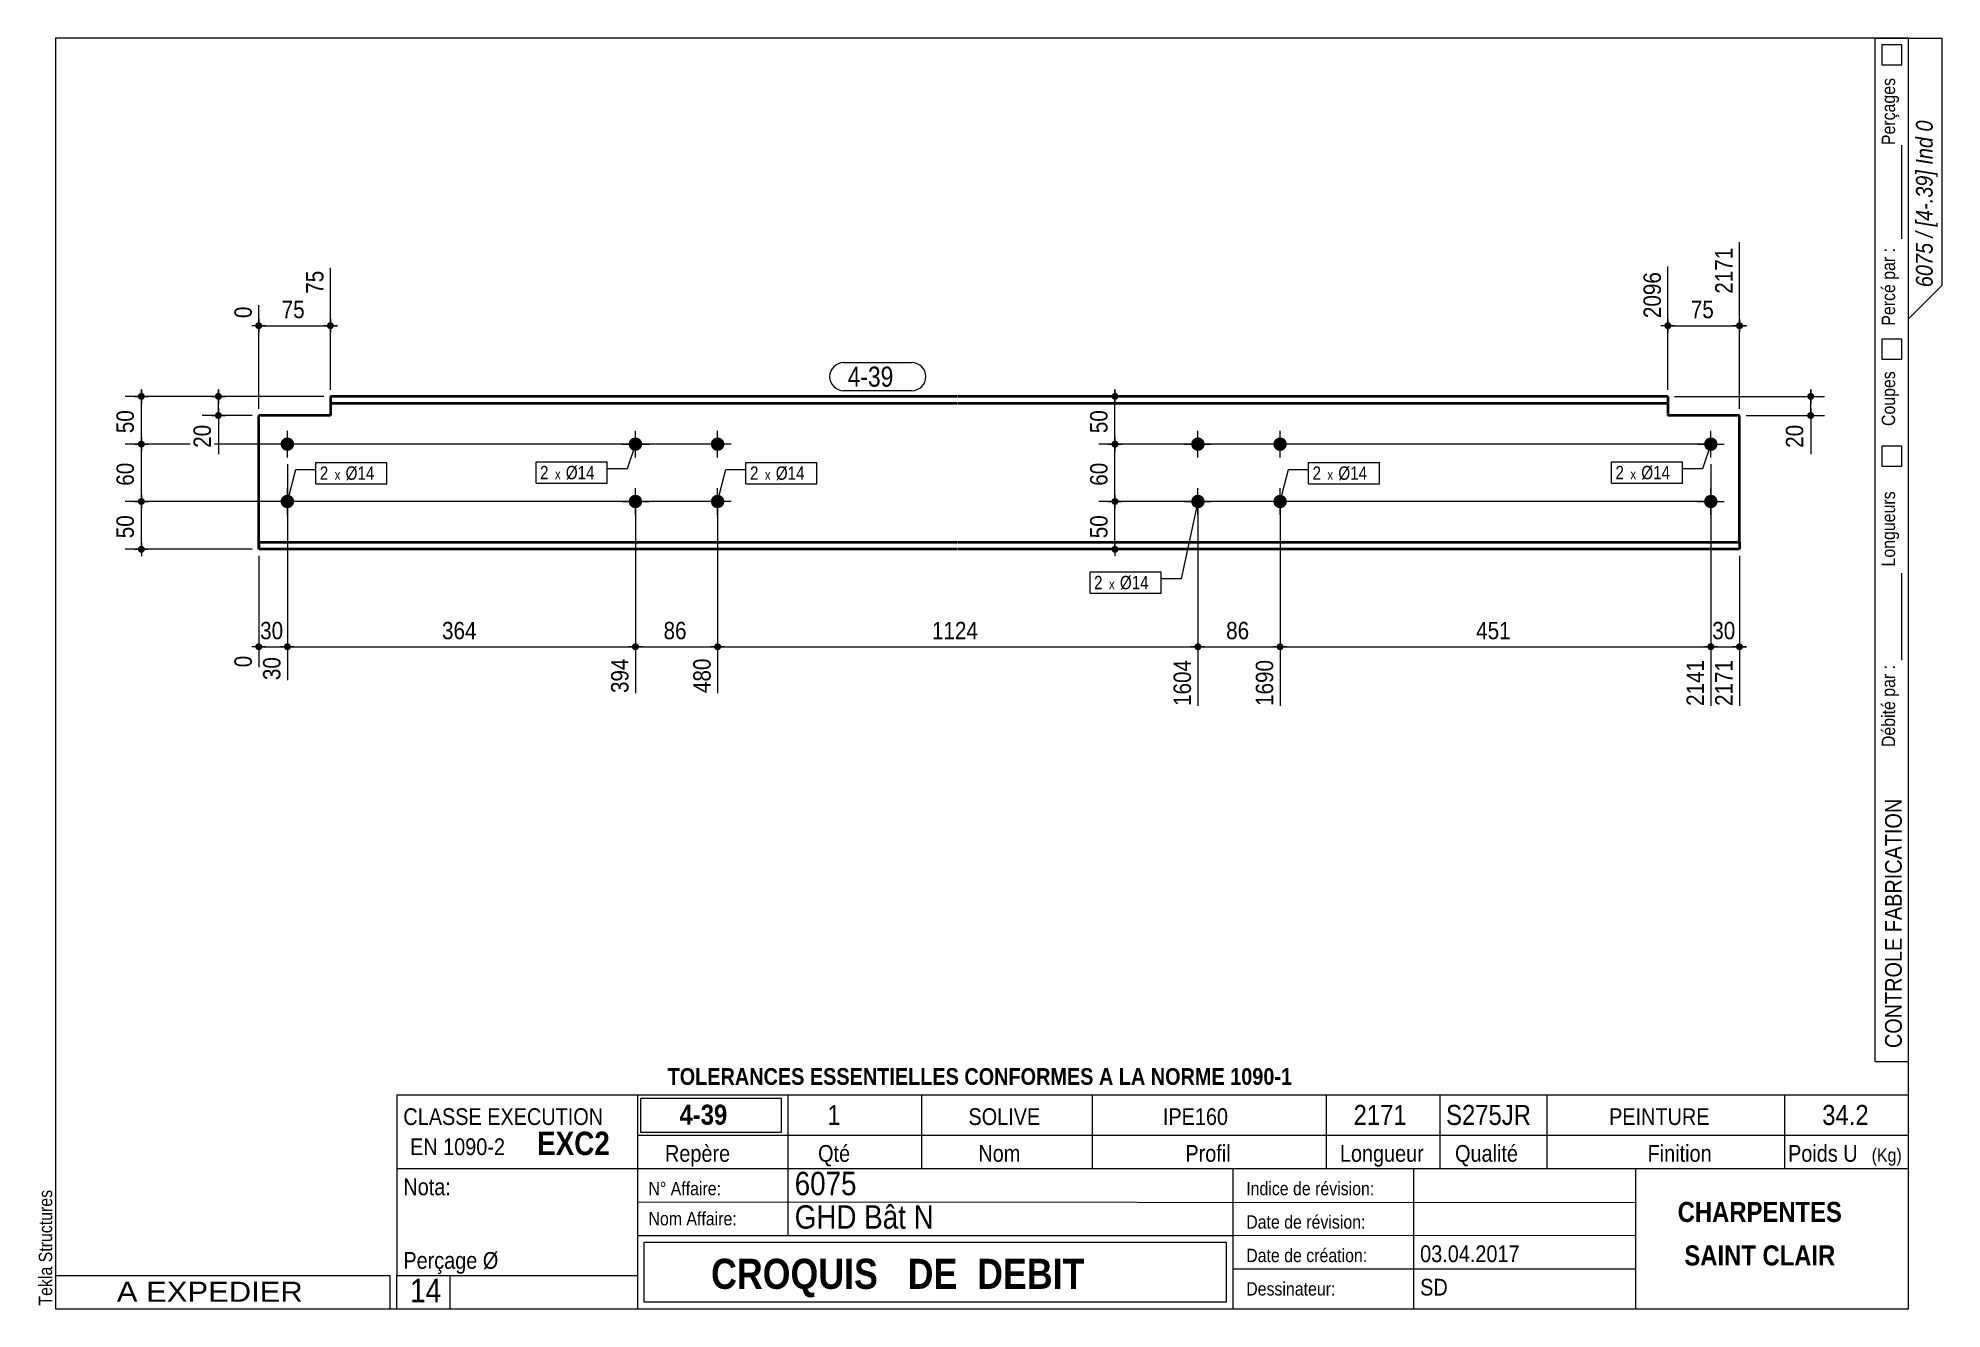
# Model space of a CAD drawing. Header units: millimetres. Extents: x 2 to 287, y 5 to 195.
import ezdxf

# ---------------------------------------------------------------- set-up
doc = ezdxf.new("R2010")
doc.units = ezdxf.units.MM
doc.linetypes.add('CACHE2', pattern=[1.190625, 0.79375, -0.396875])
for name, color, linetype, lineweight in [('Autre type objet', 1, 'Continuous', 0), ('Boulon', 7, 'Continuous', 0), ('Cache', 7, 'Continuous', 0), ('Cotation', 7, 'Continuous', 0), ('Désignation boulon', 3, 'Continuous', 0), ('Feuille dessin', 5, 'Continuous', 0), ('Piece', 2, 'Continuous', 0), ('Repère pièce', 3, 'Continuous', 0)]:
    doc.layers.add(name, color=color, linetype=linetype, lineweight=lineweight)
doc.styles.add('ARIAL', font='ARIAL.TTF')
doc.styles.add('ARIAL_BOLD', font='ARIALBD.TTF')
doc.styles.add('ARIAL_ITALIC', font='ARIALI.TTF')
doc.styles.add('ARIAL_NARROW', font='ARIAL.TTF')
doc.styles.add('COMIC_SANS_MS', font='COMIC.TTF')

# ---------------------------------------------------------------- blocks, each defined once
blk = doc.blocks.new('*A1')
at = {"layer": 'Boulon'}
for points in [[(92.69, 134.26), (92.69, 134.24), (92.69, 134.21), (92.68, 134.19), (92.68, 134.17), (92.68, 134.14), (92.67, 134.12), (92.67, 134.09), (92.67, 134.07), (92.66, 134.04), (92.65, 134.02), (92.65, 134), (92.64, 133.97), (92.63, 133.95), (92.62, 133.93), (92.61, 133.91), (92.6, 133.88), (92.59, 133.86), (92.58, 133.84), (92.57, 133.82), (92.56, 133.8), (92.55, 133.77), (92.53, 133.75), (92.52, 133.73), (92.51, 133.71), (92.49, 133.69), (92.48, 133.67), (92.46, 133.65), (92.45, 133.63), (92.43, 133.62), (92.41, 133.6), (92.4, 133.58), (92.38, 133.56), (92.36, 133.55), (92.34, 133.53), (92.32, 133.51), (92.3, 133.5), (92.29, 133.48), (92.27, 133.47), (92.25, 133.46), (92.22, 133.44), (92.2, 133.43), (92.18, 133.42), (92.16, 133.41), (92.14, 133.39), (92.12, 133.38), (92.09, 133.37), (92.07, 133.36), (92.05, 133.35), (92.03, 133.35), (92, 133.34), (91.98, 133.33), (91.96, 133.32), (91.93, 133.32), (91.91, 133.31), (91.88, 133.31), (91.86, 133.3), (91.84, 133.3), (91.81, 133.3), (91.79, 133.29), (91.76, 133.29), (91.74, 133.29), (91.71, 133.29), (91.69, 133.29), (91.66, 133.29), (91.64, 133.29), (91.62, 133.29), (91.59, 133.29), (91.57, 133.3), (91.54, 133.3), (91.52, 133.3), (91.49, 133.31), (91.47, 133.31), (91.45, 133.32), (91.42, 133.32), (91.4, 133.33), (91.38, 133.34), (91.35, 133.35), (91.33, 133.35), (91.31, 133.36), (91.28, 133.37), (91.26, 133.38), (91.24, 133.39), (91.22, 133.41), (91.2, 133.42), (91.18, 133.43), (91.15, 133.44), (91.13, 133.46), (91.11, 133.47), (91.09, 133.48), (91.07, 133.5), (91.06, 133.51), (91.04, 133.53), (91.02, 133.55), (91, 133.56), (90.98, 133.58), (90.97, 133.6), (90.95, 133.62), (90.93, 133.63), (90.92, 133.65), (90.9, 133.67), (90.89, 133.69), (90.87, 133.71), (90.86, 133.73), (90.84, 133.75), (90.83, 133.77), (90.82, 133.8), (90.81, 133.82), (90.8, 133.84), (90.79, 133.86), (90.78, 133.88), (90.77, 133.91), (90.76, 133.93), (90.75, 133.95), (90.74, 133.97), (90.73, 134), (90.73, 134.02), (90.72, 134.04), (90.71, 134.07), (90.71, 134.09), (90.7, 134.12), (90.7, 134.14), (90.7, 134.17), (90.69, 134.19), (90.69, 134.21), (90.69, 134.24), (90.69, 134.26), (90.69, 134.29), (90.69, 134.31), (90.69, 134.34), (90.69, 134.36), (90.69, 134.39), (90.7, 134.41), (90.7, 134.43), (90.7, 134.46), (90.71, 134.48), (90.71, 134.51), (90.72, 134.53), (90.73, 134.55), (90.73, 134.58), (90.74, 134.6), (90.75, 134.62), (90.76, 134.65), (90.77, 134.67), (90.78, 134.69), (90.79, 134.72), (90.8, 134.74), (90.81, 134.76), (90.82, 134.78), (90.83, 134.8), (90.84, 134.82), (90.86, 134.84), (90.87, 134.86), (90.89, 134.88), (90.9, 134.9), (90.92, 134.92), (90.93, 134.94), (90.95, 134.96), (90.97, 134.98), (90.98, 135), (91, 135.01), (91.02, 135.03), (91.04, 135.05), (91.06, 135.06), (91.07, 135.08), (91.09, 135.09), (91.11, 135.11), (91.13, 135.12), (91.15, 135.13), (91.18, 135.15), (91.2, 135.16), (91.22, 135.17), (91.24, 135.18), (91.26, 135.19), (91.28, 135.2), (91.31, 135.21), (91.33, 135.22), (91.35, 135.23), (91.38, 135.24), (91.4, 135.24), (91.42, 135.25), (91.45, 135.26), (91.47, 135.26), (91.49, 135.27), (91.52, 135.27), (91.54, 135.28), (91.57, 135.28), (91.59, 135.28), (91.62, 135.29), (91.64, 135.29), (91.66, 135.29), (91.69, 135.29), (91.71, 135.29), (91.74, 135.29), (91.76, 135.29), (91.79, 135.28), (91.81, 135.28), (91.84, 135.28), (91.86, 135.27), (91.88, 135.27), (91.91, 135.26), (91.93, 135.26), (91.96, 135.25), (91.98, 135.24), (92, 135.24), (92.03, 135.23), (92.05, 135.22), (92.07, 135.21), (92.09, 135.2), (92.12, 135.19), (92.14, 135.18), (92.16, 135.17), (92.18, 135.16), (92.2, 135.15), (92.22, 135.13), (92.25, 135.12), (92.27, 135.11), (92.29, 135.09), (92.3, 135.08), (92.32, 135.06), (92.34, 135.05), (92.36, 135.03), (92.38, 135.01), (92.4, 135), (92.41, 134.98), (92.43, 134.96), (92.45, 134.94), (92.46, 134.92), (92.48, 134.9), (92.49, 134.88), (92.51, 134.86), (92.52, 134.84), (92.53, 134.82), (92.55, 134.8), (92.56, 134.78), (92.57, 134.76), (92.58, 134.74), (92.59, 134.72), (92.6, 134.69), (92.61, 134.67), (92.62, 134.65), (92.63, 134.62), (92.64, 134.6), (92.65, 134.58), (92.65, 134.55), (92.66, 134.53), (92.67, 134.51), (92.67, 134.48), (92.67, 134.46), (92.68, 134.43), (92.68, 134.41), (92.68, 134.39), (92.69, 134.36), (92.69, 134.34), (92.69, 134.31), (92.69, 134.29)], [(92.69, 125.69), (92.69, 125.67), (92.69, 125.64), (92.68, 125.62), (92.68, 125.59), (92.68, 125.57), (92.67, 125.55), (92.67, 125.52), (92.67, 125.5), (92.66, 125.47), (92.65, 125.45), (92.65, 125.43), (92.64, 125.4), (92.63, 125.38), (92.62, 125.36), (92.61, 125.33), (92.6, 125.31), (92.59, 125.29), (92.58, 125.27), (92.57, 125.25), (92.56, 125.22), (92.55, 125.2), (92.53, 125.18), (92.52, 125.16), (92.51, 125.14), (92.49, 125.12), (92.48, 125.1), (92.46, 125.08), (92.45, 125.06), (92.43, 125.04), (92.41, 125.03), (92.4, 125.01), (92.38, 124.99), (92.36, 124.98), (92.34, 124.96), (92.32, 124.94), (92.3, 124.93), (92.29, 124.91), (92.27, 124.9), (92.25, 124.89), (92.22, 124.87), (92.2, 124.86), (92.18, 124.85), (92.16, 124.83), (92.14, 124.82), (92.12, 124.81), (92.09, 124.8), (92.07, 124.79), (92.05, 124.78), (92.03, 124.77), (92, 124.77), (91.98, 124.76), (91.96, 124.75), (91.93, 124.75), (91.91, 124.74), (91.88, 124.74), (91.86, 124.73), (91.84, 124.73), (91.81, 124.72), (91.79, 124.72), (91.76, 124.72), (91.74, 124.72), (91.71, 124.72), (91.69, 124.72), (91.66, 124.72), (91.64, 124.72), (91.62, 124.72), (91.59, 124.72), (91.57, 124.72), (91.54, 124.73), (91.52, 124.73), (91.49, 124.74), (91.47, 124.74), (91.45, 124.75), (91.42, 124.75), (91.4, 124.76), (91.38, 124.77), (91.35, 124.77), (91.33, 124.78), (91.31, 124.79), (91.28, 124.8), (91.26, 124.81), (91.24, 124.82), (91.22, 124.83), (91.2, 124.85), (91.18, 124.86), (91.15, 124.87), (91.13, 124.89), (91.11, 124.9), (91.09, 124.91), (91.07, 124.93), (91.06, 124.94), (91.04, 124.96), (91.02, 124.98), (91, 124.99), (90.98, 125.01), (90.97, 125.03), (90.95, 125.04), (90.93, 125.06), (90.92, 125.08), (90.9, 125.1), (90.89, 125.12), (90.87, 125.14), (90.86, 125.16), (90.84, 125.18), (90.83, 125.2), (90.82, 125.22), (90.81, 125.25), (90.8, 125.27), (90.79, 125.29), (90.78, 125.31), (90.77, 125.33), (90.76, 125.36), (90.75, 125.38), (90.74, 125.4), (90.73, 125.43), (90.73, 125.45), (90.72, 125.47), (90.71, 125.5), (90.71, 125.52), (90.7, 125.55), (90.7, 125.57), (90.7, 125.59), (90.69, 125.62), (90.69, 125.64), (90.69, 125.67), (90.69, 125.69), (90.69, 125.72), (90.69, 125.74), (90.69, 125.77), (90.69, 125.79), (90.69, 125.81), (90.7, 125.84), (90.7, 125.86), (90.7, 125.89), (90.71, 125.91), (90.71, 125.94), (90.72, 125.96), (90.73, 125.98), (90.73, 126.01), (90.74, 126.03), (90.75, 126.05), (90.76, 126.08), (90.77, 126.1), (90.78, 126.12), (90.79, 126.14), (90.8, 126.17), (90.81, 126.19), (90.82, 126.21), (90.83, 126.23), (90.84, 126.25), (90.86, 126.27), (90.87, 126.29), (90.89, 126.31), (90.9, 126.33), (90.92, 126.35), (90.93, 126.37), (90.95, 126.39), (90.97, 126.41), (90.98, 126.42), (91, 126.44), (91.02, 126.46), (91.04, 126.47), (91.06, 126.49), (91.07, 126.5), (91.09, 126.52), (91.11, 126.53), (91.13, 126.55), (91.15, 126.56), (91.18, 126.57), (91.2, 126.59), (91.22, 126.6), (91.24, 126.61), (91.26, 126.62), (91.28, 126.63), (91.31, 126.64), (91.33, 126.65), (91.35, 126.66), (91.38, 126.67), (91.4, 126.67), (91.42, 126.68), (91.45, 126.69), (91.47, 126.69), (91.49, 126.7), (91.52, 126.7), (91.54, 126.71), (91.57, 126.71), (91.59, 126.71), (91.62, 126.71), (91.64, 126.72), (91.66, 126.72), (91.69, 126.72), (91.71, 126.72), (91.74, 126.72), (91.76, 126.71), (91.79, 126.71), (91.81, 126.71), (91.84, 126.71), (91.86, 126.7), (91.88, 126.7), (91.91, 126.69), (91.93, 126.69), (91.96, 126.68), (91.98, 126.67), (92, 126.67), (92.03, 126.66), (92.05, 126.65), (92.07, 126.64), (92.09, 126.63), (92.12, 126.62), (92.14, 126.61), (92.16, 126.6), (92.18, 126.59), (92.2, 126.57), (92.22, 126.56), (92.25, 126.55), (92.27, 126.53), (92.29, 126.52), (92.3, 126.5), (92.32, 126.49), (92.34, 126.47), (92.36, 126.46), (92.38, 126.44), (92.4, 126.42), (92.41, 126.41), (92.43, 126.39), (92.45, 126.37), (92.46, 126.35), (92.48, 126.33), (92.49, 126.31), (92.51, 126.29), (92.52, 126.27), (92.53, 126.25), (92.55, 126.23), (92.56, 126.21), (92.57, 126.19), (92.58, 126.17), (92.59, 126.14), (92.6, 126.12), (92.61, 126.1), (92.62, 126.08), (92.63, 126.05), (92.64, 126.03), (92.65, 126.01), (92.65, 125.98), (92.66, 125.96), (92.67, 125.94), (92.67, 125.91), (92.67, 125.89), (92.68, 125.86), (92.68, 125.84), (92.68, 125.81), (92.69, 125.79), (92.69, 125.77), (92.69, 125.74), (92.69, 125.72)]]:
    blk.add_hatch(color=256, dxfattribs=at).paths.add_polyline_path(points, flags=17)
at = {"layer": 'Boulon', "linetype": 'Continuous', "lineweight": 0}
for p, q in [((89.69, 134.29), (93.69, 134.29)), ((91.69, 132.29), (91.69, 136.29)), ((89.69, 125.72), (93.69, 125.72)), ((91.69, 123.72), (91.69, 127.72))]:
    blk.add_line(p, q, dxfattribs=at)
blk = doc.blocks.new('*A2')
at = {"layer": 'Boulon'}
for points in [[(104.97, 134.26), (104.97, 134.24), (104.97, 134.21), (104.97, 134.19), (104.97, 134.17), (104.96, 134.14), (104.96, 134.12), (104.96, 134.09), (104.95, 134.07), (104.95, 134.04), (104.94, 134.02), (104.93, 134), (104.92, 133.97), (104.92, 133.95), (104.91, 133.93), (104.9, 133.91), (104.89, 133.88), (104.88, 133.86), (104.87, 133.84), (104.86, 133.82), (104.85, 133.8), (104.83, 133.77), (104.82, 133.75), (104.81, 133.73), (104.79, 133.71), (104.78, 133.69), (104.76, 133.67), (104.75, 133.65), (104.73, 133.63), (104.72, 133.62), (104.7, 133.6), (104.68, 133.58), (104.66, 133.56), (104.65, 133.55), (104.63, 133.53), (104.61, 133.51), (104.59, 133.5), (104.57, 133.48), (104.55, 133.47), (104.53, 133.46), (104.51, 133.44), (104.49, 133.43), (104.47, 133.42), (104.45, 133.41), (104.42, 133.39), (104.4, 133.38), (104.38, 133.37), (104.36, 133.36), (104.34, 133.35), (104.31, 133.35), (104.29, 133.34), (104.27, 133.33), (104.24, 133.32), (104.22, 133.32), (104.19, 133.31), (104.17, 133.31), (104.15, 133.3), (104.12, 133.3), (104.1, 133.3), (104.07, 133.29), (104.05, 133.29), (104.02, 133.29), (104, 133.29), (103.98, 133.29), (103.95, 133.29), (103.93, 133.29), (103.9, 133.29), (103.88, 133.29), (103.85, 133.3), (103.83, 133.3), (103.8, 133.3), (103.78, 133.31), (103.76, 133.31), (103.73, 133.32), (103.71, 133.32), (103.68, 133.33), (103.66, 133.34), (103.64, 133.35), (103.62, 133.35), (103.59, 133.36), (103.57, 133.37), (103.55, 133.38), (103.53, 133.39), (103.5, 133.41), (103.48, 133.42), (103.46, 133.43), (103.44, 133.44), (103.42, 133.46), (103.4, 133.47), (103.38, 133.48), (103.36, 133.5), (103.34, 133.51), (103.32, 133.53), (103.3, 133.55), (103.29, 133.56), (103.27, 133.58), (103.25, 133.6), (103.23, 133.62), (103.22, 133.63), (103.2, 133.65), (103.19, 133.67), (103.17, 133.69), (103.16, 133.71), (103.14, 133.73), (103.13, 133.75), (103.12, 133.77), (103.11, 133.8), (103.09, 133.82), (103.08, 133.84), (103.07, 133.86), (103.06, 133.88), (103.05, 133.91), (103.04, 133.93), (103.03, 133.95), (103.03, 133.97), (103.02, 134), (103.01, 134.02), (103.01, 134.04), (103, 134.07), (102.99, 134.09), (102.99, 134.12), (102.99, 134.14), (102.98, 134.17), (102.98, 134.19), (102.98, 134.21), (102.98, 134.24), (102.98, 134.26), (102.98, 134.29), (102.98, 134.31), (102.98, 134.34), (102.98, 134.36), (102.98, 134.39), (102.98, 134.41), (102.99, 134.43), (102.99, 134.46), (102.99, 134.48), (103, 134.51), (103.01, 134.53), (103.01, 134.55), (103.02, 134.58), (103.03, 134.6), (103.03, 134.62), (103.04, 134.65), (103.05, 134.67), (103.06, 134.69), (103.07, 134.72), (103.08, 134.74), (103.09, 134.76), (103.11, 134.78), (103.12, 134.8), (103.13, 134.82), (103.14, 134.84), (103.16, 134.86), (103.17, 134.88), (103.19, 134.9), (103.2, 134.92), (103.22, 134.94), (103.23, 134.96), (103.25, 134.98), (103.27, 135), (103.29, 135.01), (103.3, 135.03), (103.32, 135.05), (103.34, 135.06), (103.36, 135.08), (103.38, 135.09), (103.4, 135.11), (103.42, 135.12), (103.44, 135.13), (103.46, 135.15), (103.48, 135.16), (103.5, 135.17), (103.53, 135.18), (103.55, 135.19), (103.57, 135.2), (103.59, 135.21), (103.62, 135.22), (103.64, 135.23), (103.66, 135.24), (103.68, 135.24), (103.71, 135.25), (103.73, 135.26), (103.76, 135.26), (103.78, 135.27), (103.8, 135.27), (103.83, 135.28), (103.85, 135.28), (103.88, 135.28), (103.9, 135.29), (103.93, 135.29), (103.95, 135.29), (103.98, 135.29), (104, 135.29), (104.02, 135.29), (104.05, 135.29), (104.07, 135.28), (104.1, 135.28), (104.12, 135.28), (104.15, 135.27), (104.17, 135.27), (104.19, 135.26), (104.22, 135.26), (104.24, 135.25), (104.27, 135.24), (104.29, 135.24), (104.31, 135.23), (104.34, 135.22), (104.36, 135.21), (104.38, 135.2), (104.4, 135.19), (104.42, 135.18), (104.45, 135.17), (104.47, 135.16), (104.49, 135.15), (104.51, 135.13), (104.53, 135.12), (104.55, 135.11), (104.57, 135.09), (104.59, 135.08), (104.61, 135.06), (104.63, 135.05), (104.65, 135.03), (104.66, 135.01), (104.68, 135), (104.7, 134.98), (104.72, 134.96), (104.73, 134.94), (104.75, 134.92), (104.76, 134.9), (104.78, 134.88), (104.79, 134.86), (104.81, 134.84), (104.82, 134.82), (104.83, 134.8), (104.85, 134.78), (104.86, 134.76), (104.87, 134.74), (104.88, 134.72), (104.89, 134.69), (104.9, 134.67), (104.91, 134.65), (104.92, 134.62), (104.92, 134.6), (104.93, 134.58), (104.94, 134.55), (104.95, 134.53), (104.95, 134.51), (104.96, 134.48), (104.96, 134.46), (104.96, 134.43), (104.97, 134.41), (104.97, 134.39), (104.97, 134.36), (104.97, 134.34), (104.97, 134.31), (104.98, 134.29)], [(104.97, 125.69), (104.97, 125.67), (104.97, 125.64), (104.97, 125.62), (104.97, 125.59), (104.96, 125.57), (104.96, 125.55), (104.96, 125.52), (104.95, 125.5), (104.95, 125.47), (104.94, 125.45), (104.93, 125.43), (104.92, 125.4), (104.92, 125.38), (104.91, 125.36), (104.9, 125.33), (104.89, 125.31), (104.88, 125.29), (104.87, 125.27), (104.86, 125.25), (104.85, 125.22), (104.83, 125.2), (104.82, 125.18), (104.81, 125.16), (104.79, 125.14), (104.78, 125.12), (104.76, 125.1), (104.75, 125.08), (104.73, 125.06), (104.72, 125.04), (104.7, 125.03), (104.68, 125.01), (104.66, 124.99), (104.65, 124.98), (104.63, 124.96), (104.61, 124.94), (104.59, 124.93), (104.57, 124.91), (104.55, 124.9), (104.53, 124.89), (104.51, 124.87), (104.49, 124.86), (104.47, 124.85), (104.45, 124.83), (104.42, 124.82), (104.4, 124.81), (104.38, 124.8), (104.36, 124.79), (104.34, 124.78), (104.31, 124.77), (104.29, 124.77), (104.27, 124.76), (104.24, 124.75), (104.22, 124.75), (104.19, 124.74), (104.17, 124.74), (104.15, 124.73), (104.12, 124.73), (104.1, 124.72), (104.07, 124.72), (104.05, 124.72), (104.02, 124.72), (104, 124.72), (103.98, 124.72), (103.95, 124.72), (103.93, 124.72), (103.9, 124.72), (103.88, 124.72), (103.85, 124.72), (103.83, 124.73), (103.8, 124.73), (103.78, 124.74), (103.76, 124.74), (103.73, 124.75), (103.71, 124.75), (103.68, 124.76), (103.66, 124.77), (103.64, 124.77), (103.62, 124.78), (103.59, 124.79), (103.57, 124.8), (103.55, 124.81), (103.53, 124.82), (103.5, 124.83), (103.48, 124.85), (103.46, 124.86), (103.44, 124.87), (103.42, 124.89), (103.4, 124.9), (103.38, 124.91), (103.36, 124.93), (103.34, 124.94), (103.32, 124.96), (103.3, 124.98), (103.29, 124.99), (103.27, 125.01), (103.25, 125.03), (103.23, 125.04), (103.22, 125.06), (103.2, 125.08), (103.19, 125.1), (103.17, 125.12), (103.16, 125.14), (103.14, 125.16), (103.13, 125.18), (103.12, 125.2), (103.11, 125.22), (103.09, 125.25), (103.08, 125.27), (103.07, 125.29), (103.06, 125.31), (103.05, 125.33), (103.04, 125.36), (103.03, 125.38), (103.03, 125.4), (103.02, 125.43), (103.01, 125.45), (103.01, 125.47), (103, 125.5), (102.99, 125.52), (102.99, 125.55), (102.99, 125.57), (102.98, 125.59), (102.98, 125.62), (102.98, 125.64), (102.98, 125.67), (102.98, 125.69), (102.98, 125.72), (102.98, 125.74), (102.98, 125.77), (102.98, 125.79), (102.98, 125.81), (102.98, 125.84), (102.99, 125.86), (102.99, 125.89), (102.99, 125.91), (103, 125.94), (103.01, 125.96), (103.01, 125.98), (103.02, 126.01), (103.03, 126.03), (103.03, 126.05), (103.04, 126.08), (103.05, 126.1), (103.06, 126.12), (103.07, 126.14), (103.08, 126.17), (103.09, 126.19), (103.11, 126.21), (103.12, 126.23), (103.13, 126.25), (103.14, 126.27), (103.16, 126.29), (103.17, 126.31), (103.19, 126.33), (103.2, 126.35), (103.22, 126.37), (103.23, 126.39), (103.25, 126.41), (103.27, 126.42), (103.29, 126.44), (103.3, 126.46), (103.32, 126.47), (103.34, 126.49), (103.36, 126.5), (103.38, 126.52), (103.4, 126.53), (103.42, 126.55), (103.44, 126.56), (103.46, 126.57), (103.48, 126.59), (103.5, 126.6), (103.53, 126.61), (103.55, 126.62), (103.57, 126.63), (103.59, 126.64), (103.62, 126.65), (103.64, 126.66), (103.66, 126.67), (103.68, 126.67), (103.71, 126.68), (103.73, 126.69), (103.76, 126.69), (103.78, 126.7), (103.8, 126.7), (103.83, 126.71), (103.85, 126.71), (103.88, 126.71), (103.9, 126.71), (103.93, 126.72), (103.95, 126.72), (103.98, 126.72), (104, 126.72), (104.02, 126.72), (104.05, 126.71), (104.07, 126.71), (104.1, 126.71), (104.12, 126.71), (104.15, 126.7), (104.17, 126.7), (104.19, 126.69), (104.22, 126.69), (104.24, 126.68), (104.27, 126.67), (104.29, 126.67), (104.31, 126.66), (104.34, 126.65), (104.36, 126.64), (104.38, 126.63), (104.4, 126.62), (104.42, 126.61), (104.45, 126.6), (104.47, 126.59), (104.49, 126.57), (104.51, 126.56), (104.53, 126.55), (104.55, 126.53), (104.57, 126.52), (104.59, 126.5), (104.61, 126.49), (104.63, 126.47), (104.65, 126.46), (104.66, 126.44), (104.68, 126.42), (104.7, 126.41), (104.72, 126.39), (104.73, 126.37), (104.75, 126.35), (104.76, 126.33), (104.78, 126.31), (104.79, 126.29), (104.81, 126.27), (104.82, 126.25), (104.83, 126.23), (104.85, 126.21), (104.86, 126.19), (104.87, 126.17), (104.88, 126.14), (104.89, 126.12), (104.9, 126.1), (104.91, 126.08), (104.92, 126.05), (104.92, 126.03), (104.93, 126.01), (104.94, 125.98), (104.95, 125.96), (104.95, 125.94), (104.96, 125.91), (104.96, 125.89), (104.96, 125.86), (104.97, 125.84), (104.97, 125.81), (104.97, 125.79), (104.97, 125.77), (104.97, 125.74), (104.98, 125.72)]]:
    blk.add_hatch(color=256, dxfattribs=at).paths.add_polyline_path(points, flags=17)
at = {"layer": 'Boulon', "linetype": 'Continuous', "lineweight": 0}
for p, q in [((105.98, 134.29), (101.98, 134.29)), ((103.98, 132.29), (103.98, 136.29)), ((105.98, 125.72), (101.98, 125.72)), ((103.98, 123.72), (103.98, 127.72))]:
    blk.add_line(p, q, dxfattribs=at)
blk = doc.blocks.new('*A3')
at = {"layer": 'Boulon'}
for points in [[(176.78, 134.26), (176.78, 134.24), (176.78, 134.21), (176.78, 134.19), (176.77, 134.17), (176.77, 134.14), (176.77, 134.12), (176.76, 134.09), (176.76, 134.07), (176.75, 134.04), (176.74, 134.02), (176.74, 134), (176.73, 133.97), (176.72, 133.95), (176.71, 133.93), (176.7, 133.91), (176.7, 133.88), (176.68, 133.86), (176.67, 133.84), (176.66, 133.82), (176.65, 133.8), (176.64, 133.77), (176.63, 133.75), (176.61, 133.73), (176.6, 133.71), (176.58, 133.69), (176.57, 133.67), (176.55, 133.65), (176.54, 133.63), (176.52, 133.62), (176.51, 133.6), (176.49, 133.58), (176.47, 133.56), (176.45, 133.55), (176.43, 133.53), (176.42, 133.51), (176.4, 133.5), (176.38, 133.48), (176.36, 133.47), (176.34, 133.46), (176.32, 133.44), (176.29, 133.43), (176.27, 133.42), (176.25, 133.41), (176.23, 133.39), (176.21, 133.38), (176.19, 133.37), (176.16, 133.36), (176.14, 133.35), (176.12, 133.35), (176.09, 133.34), (176.07, 133.33), (176.05, 133.32), (176.02, 133.32), (176, 133.31), (175.98, 133.31), (175.95, 133.3), (175.93, 133.3), (175.9, 133.3), (175.88, 133.29), (175.85, 133.29), (175.83, 133.29), (175.81, 133.29), (175.78, 133.29), (175.76, 133.29), (175.73, 133.29), (175.71, 133.29), (175.68, 133.29), (175.66, 133.3), (175.63, 133.3), (175.61, 133.3), (175.59, 133.31), (175.56, 133.31), (175.54, 133.32), (175.51, 133.32), (175.49, 133.33), (175.47, 133.34), (175.44, 133.35), (175.42, 133.35), (175.4, 133.36), (175.38, 133.37), (175.35, 133.38), (175.33, 133.39), (175.31, 133.41), (175.29, 133.42), (175.27, 133.43), (175.25, 133.44), (175.23, 133.46), (175.2, 133.47), (175.19, 133.48), (175.17, 133.5), (175.15, 133.51), (175.13, 133.53), (175.11, 133.55), (175.09, 133.56), (175.07, 133.58), (175.06, 133.6), (175.04, 133.62), (175.02, 133.63), (175.01, 133.65), (174.99, 133.67), (174.98, 133.69), (174.96, 133.71), (174.95, 133.73), (174.94, 133.75), (174.92, 133.77), (174.91, 133.8), (174.9, 133.82), (174.89, 133.84), (174.88, 133.86), (174.87, 133.88), (174.86, 133.91), (174.85, 133.93), (174.84, 133.95), (174.83, 133.97), (174.82, 134), (174.82, 134.02), (174.81, 134.04), (174.81, 134.07), (174.8, 134.09), (174.8, 134.12), (174.79, 134.14), (174.79, 134.17), (174.79, 134.19), (174.78, 134.21), (174.78, 134.24), (174.78, 134.26), (174.78, 134.29), (174.78, 134.31), (174.78, 134.34), (174.78, 134.36), (174.79, 134.39), (174.79, 134.41), (174.79, 134.43), (174.8, 134.46), (174.8, 134.48), (174.81, 134.51), (174.81, 134.53), (174.82, 134.55), (174.82, 134.58), (174.83, 134.6), (174.84, 134.62), (174.85, 134.65), (174.86, 134.67), (174.87, 134.69), (174.88, 134.72), (174.89, 134.74), (174.9, 134.76), (174.91, 134.78), (174.92, 134.8), (174.94, 134.82), (174.95, 134.84), (174.96, 134.86), (174.98, 134.88), (174.99, 134.9), (175.01, 134.92), (175.02, 134.94), (175.04, 134.96), (175.06, 134.98), (175.07, 135), (175.09, 135.01), (175.11, 135.03), (175.13, 135.05), (175.15, 135.06), (175.17, 135.08), (175.19, 135.09), (175.2, 135.11), (175.23, 135.12), (175.25, 135.13), (175.27, 135.15), (175.29, 135.16), (175.31, 135.17), (175.33, 135.18), (175.35, 135.19), (175.38, 135.2), (175.4, 135.21), (175.42, 135.22), (175.44, 135.23), (175.47, 135.24), (175.49, 135.24), (175.51, 135.25), (175.54, 135.26), (175.56, 135.26), (175.59, 135.27), (175.61, 135.27), (175.63, 135.28), (175.66, 135.28), (175.68, 135.28), (175.71, 135.29), (175.73, 135.29), (175.76, 135.29), (175.78, 135.29), (175.81, 135.29), (175.83, 135.29), (175.85, 135.29), (175.88, 135.28), (175.9, 135.28), (175.93, 135.28), (175.95, 135.27), (175.98, 135.27), (176, 135.26), (176.02, 135.26), (176.05, 135.25), (176.07, 135.24), (176.09, 135.24), (176.12, 135.23), (176.14, 135.22), (176.16, 135.21), (176.19, 135.2), (176.21, 135.19), (176.23, 135.18), (176.25, 135.17), (176.27, 135.16), (176.29, 135.15), (176.32, 135.13), (176.34, 135.12), (176.36, 135.11), (176.38, 135.09), (176.4, 135.08), (176.42, 135.06), (176.43, 135.05), (176.45, 135.03), (176.47, 135.01), (176.49, 135), (176.51, 134.98), (176.52, 134.96), (176.54, 134.94), (176.55, 134.92), (176.57, 134.9), (176.58, 134.88), (176.6, 134.86), (176.61, 134.84), (176.63, 134.82), (176.64, 134.8), (176.65, 134.78), (176.66, 134.76), (176.67, 134.74), (176.68, 134.72), (176.7, 134.69), (176.7, 134.67), (176.71, 134.65), (176.72, 134.62), (176.73, 134.6), (176.74, 134.58), (176.74, 134.55), (176.75, 134.53), (176.76, 134.51), (176.76, 134.48), (176.77, 134.46), (176.77, 134.43), (176.77, 134.41), (176.78, 134.39), (176.78, 134.36), (176.78, 134.34), (176.78, 134.31), (176.78, 134.29)], [(176.78, 125.69), (176.78, 125.67), (176.78, 125.64), (176.78, 125.62), (176.77, 125.59), (176.77, 125.57), (176.77, 125.55), (176.76, 125.52), (176.76, 125.5), (176.75, 125.47), (176.74, 125.45), (176.74, 125.43), (176.73, 125.4), (176.72, 125.38), (176.71, 125.36), (176.7, 125.33), (176.7, 125.31), (176.68, 125.29), (176.67, 125.27), (176.66, 125.25), (176.65, 125.22), (176.64, 125.2), (176.63, 125.18), (176.61, 125.16), (176.6, 125.14), (176.58, 125.12), (176.57, 125.1), (176.55, 125.08), (176.54, 125.06), (176.52, 125.04), (176.51, 125.03), (176.49, 125.01), (176.47, 124.99), (176.45, 124.98), (176.43, 124.96), (176.42, 124.94), (176.4, 124.93), (176.38, 124.91), (176.36, 124.9), (176.34, 124.89), (176.32, 124.87), (176.29, 124.86), (176.27, 124.85), (176.25, 124.83), (176.23, 124.82), (176.21, 124.81), (176.19, 124.8), (176.16, 124.79), (176.14, 124.78), (176.12, 124.77), (176.09, 124.77), (176.07, 124.76), (176.05, 124.75), (176.02, 124.75), (176, 124.74), (175.98, 124.74), (175.95, 124.73), (175.93, 124.73), (175.9, 124.72), (175.88, 124.72), (175.85, 124.72), (175.83, 124.72), (175.81, 124.72), (175.78, 124.72), (175.76, 124.72), (175.73, 124.72), (175.71, 124.72), (175.68, 124.72), (175.66, 124.72), (175.63, 124.73), (175.61, 124.73), (175.59, 124.74), (175.56, 124.74), (175.54, 124.75), (175.51, 124.75), (175.49, 124.76), (175.47, 124.77), (175.44, 124.77), (175.42, 124.78), (175.4, 124.79), (175.38, 124.8), (175.35, 124.81), (175.33, 124.82), (175.31, 124.83), (175.29, 124.85), (175.27, 124.86), (175.25, 124.87), (175.23, 124.89), (175.2, 124.9), (175.19, 124.91), (175.17, 124.93), (175.15, 124.94), (175.13, 124.96), (175.11, 124.98), (175.09, 124.99), (175.07, 125.01), (175.06, 125.03), (175.04, 125.04), (175.02, 125.06), (175.01, 125.08), (174.99, 125.1), (174.98, 125.12), (174.96, 125.14), (174.95, 125.16), (174.94, 125.18), (174.92, 125.2), (174.91, 125.22), (174.9, 125.25), (174.89, 125.27), (174.88, 125.29), (174.87, 125.31), (174.86, 125.33), (174.85, 125.36), (174.84, 125.38), (174.83, 125.4), (174.82, 125.43), (174.82, 125.45), (174.81, 125.47), (174.81, 125.5), (174.8, 125.52), (174.8, 125.55), (174.79, 125.57), (174.79, 125.59), (174.79, 125.62), (174.78, 125.64), (174.78, 125.67), (174.78, 125.69), (174.78, 125.72), (174.78, 125.74), (174.78, 125.77), (174.78, 125.79), (174.79, 125.81), (174.79, 125.84), (174.79, 125.86), (174.8, 125.89), (174.8, 125.91), (174.81, 125.94), (174.81, 125.96), (174.82, 125.98), (174.82, 126.01), (174.83, 126.03), (174.84, 126.05), (174.85, 126.08), (174.86, 126.1), (174.87, 126.12), (174.88, 126.14), (174.89, 126.17), (174.9, 126.19), (174.91, 126.21), (174.92, 126.23), (174.94, 126.25), (174.95, 126.27), (174.96, 126.29), (174.98, 126.31), (174.99, 126.33), (175.01, 126.35), (175.02, 126.37), (175.04, 126.39), (175.06, 126.41), (175.07, 126.42), (175.09, 126.44), (175.11, 126.46), (175.13, 126.47), (175.15, 126.49), (175.17, 126.5), (175.19, 126.52), (175.2, 126.53), (175.23, 126.55), (175.25, 126.56), (175.27, 126.57), (175.29, 126.59), (175.31, 126.6), (175.33, 126.61), (175.35, 126.62), (175.38, 126.63), (175.4, 126.64), (175.42, 126.65), (175.44, 126.66), (175.47, 126.67), (175.49, 126.67), (175.51, 126.68), (175.54, 126.69), (175.56, 126.69), (175.59, 126.7), (175.61, 126.7), (175.63, 126.71), (175.66, 126.71), (175.68, 126.71), (175.71, 126.71), (175.73, 126.72), (175.76, 126.72), (175.78, 126.72), (175.81, 126.72), (175.83, 126.72), (175.85, 126.71), (175.88, 126.71), (175.9, 126.71), (175.93, 126.71), (175.95, 126.7), (175.98, 126.7), (176, 126.69), (176.02, 126.69), (176.05, 126.68), (176.07, 126.67), (176.09, 126.67), (176.12, 126.66), (176.14, 126.65), (176.16, 126.64), (176.19, 126.63), (176.21, 126.62), (176.23, 126.61), (176.25, 126.6), (176.27, 126.59), (176.29, 126.57), (176.32, 126.56), (176.34, 126.55), (176.36, 126.53), (176.38, 126.52), (176.4, 126.5), (176.42, 126.49), (176.43, 126.47), (176.45, 126.46), (176.47, 126.44), (176.49, 126.42), (176.51, 126.41), (176.52, 126.39), (176.54, 126.37), (176.55, 126.35), (176.57, 126.33), (176.58, 126.31), (176.6, 126.29), (176.61, 126.27), (176.63, 126.25), (176.64, 126.23), (176.65, 126.21), (176.66, 126.19), (176.67, 126.17), (176.68, 126.14), (176.7, 126.12), (176.7, 126.1), (176.71, 126.08), (176.72, 126.05), (176.73, 126.03), (176.74, 126.01), (176.74, 125.98), (176.75, 125.96), (176.76, 125.94), (176.76, 125.91), (176.77, 125.89), (176.77, 125.86), (176.77, 125.84), (176.78, 125.81), (176.78, 125.79), (176.78, 125.77), (176.78, 125.74), (176.78, 125.72)]]:
    blk.add_hatch(color=256, dxfattribs=at).paths.add_polyline_path(points, flags=17)
at = {"layer": 'Boulon', "linetype": 'Continuous', "lineweight": 0}
for p, q in [((173.78, 134.29), (177.78, 134.29)), ((175.78, 132.29), (175.78, 136.29)), ((173.78, 125.72), (177.78, 125.72)), ((175.78, 123.72), (175.78, 127.72))]:
    blk.add_line(p, q, dxfattribs=at)
blk = doc.blocks.new('*A4')
at = {"layer": 'Boulon'}
for points in [[(189.07, 134.26), (189.07, 134.24), (189.06, 134.21), (189.06, 134.19), (189.06, 134.17), (189.06, 134.14), (189.05, 134.12), (189.05, 134.09), (189.04, 134.07), (189.04, 134.04), (189.03, 134.02), (189.02, 134), (189.02, 133.97), (189.01, 133.95), (189, 133.93), (188.99, 133.91), (188.98, 133.88), (188.97, 133.86), (188.96, 133.84), (188.95, 133.82), (188.94, 133.8), (188.92, 133.77), (188.91, 133.75), (188.9, 133.73), (188.88, 133.71), (188.87, 133.69), (188.85, 133.67), (188.84, 133.65), (188.82, 133.63), (188.81, 133.62), (188.79, 133.6), (188.77, 133.58), (188.76, 133.56), (188.74, 133.55), (188.72, 133.53), (188.7, 133.51), (188.68, 133.5), (188.66, 133.48), (188.64, 133.47), (188.62, 133.46), (188.6, 133.44), (188.58, 133.43), (188.56, 133.42), (188.54, 133.41), (188.52, 133.39), (188.49, 133.38), (188.47, 133.37), (188.45, 133.36), (188.43, 133.35), (188.4, 133.35), (188.38, 133.34), (188.36, 133.33), (188.33, 133.32), (188.31, 133.32), (188.29, 133.31), (188.26, 133.31), (188.24, 133.3), (188.21, 133.3), (188.19, 133.3), (188.16, 133.29), (188.14, 133.29), (188.12, 133.29), (188.09, 133.29), (188.07, 133.29), (188.04, 133.29), (188.02, 133.29), (187.99, 133.29), (187.97, 133.29), (187.94, 133.3), (187.92, 133.3), (187.9, 133.3), (187.87, 133.31), (187.85, 133.31), (187.82, 133.32), (187.8, 133.32), (187.78, 133.33), (187.75, 133.34), (187.73, 133.35), (187.71, 133.35), (187.68, 133.36), (187.66, 133.37), (187.64, 133.38), (187.62, 133.39), (187.6, 133.41), (187.57, 133.42), (187.55, 133.43), (187.53, 133.44), (187.51, 133.46), (187.49, 133.47), (187.47, 133.48), (187.45, 133.5), (187.43, 133.51), (187.41, 133.53), (187.39, 133.55), (187.38, 133.56), (187.36, 133.58), (187.34, 133.6), (187.33, 133.62), (187.31, 133.63), (187.29, 133.65), (187.28, 133.67), (187.26, 133.69), (187.25, 133.71), (187.24, 133.73), (187.22, 133.75), (187.21, 133.77), (187.2, 133.8), (187.18, 133.82), (187.17, 133.84), (187.16, 133.86), (187.15, 133.88), (187.14, 133.91), (187.13, 133.93), (187.12, 133.95), (187.12, 133.97), (187.11, 134), (187.1, 134.02), (187.1, 134.04), (187.09, 134.07), (187.09, 134.09), (187.08, 134.12), (187.08, 134.14), (187.07, 134.17), (187.07, 134.19), (187.07, 134.21), (187.07, 134.24), (187.07, 134.26), (187.07, 134.29), (187.07, 134.31), (187.07, 134.34), (187.07, 134.36), (187.07, 134.39), (187.07, 134.41), (187.08, 134.43), (187.08, 134.46), (187.09, 134.48), (187.09, 134.51), (187.1, 134.53), (187.1, 134.55), (187.11, 134.58), (187.12, 134.6), (187.12, 134.62), (187.13, 134.65), (187.14, 134.67), (187.15, 134.69), (187.16, 134.72), (187.17, 134.74), (187.18, 134.76), (187.2, 134.78), (187.21, 134.8), (187.22, 134.82), (187.24, 134.84), (187.25, 134.86), (187.26, 134.88), (187.28, 134.9), (187.29, 134.92), (187.31, 134.94), (187.33, 134.96), (187.34, 134.98), (187.36, 135), (187.38, 135.01), (187.39, 135.03), (187.41, 135.05), (187.43, 135.06), (187.45, 135.08), (187.47, 135.09), (187.49, 135.11), (187.51, 135.12), (187.53, 135.13), (187.55, 135.15), (187.57, 135.16), (187.6, 135.17), (187.62, 135.18), (187.64, 135.19), (187.66, 135.2), (187.68, 135.21), (187.71, 135.22), (187.73, 135.23), (187.75, 135.24), (187.78, 135.24), (187.8, 135.25), (187.82, 135.26), (187.85, 135.26), (187.87, 135.27), (187.9, 135.27), (187.92, 135.28), (187.94, 135.28), (187.97, 135.28), (187.99, 135.29), (188.02, 135.29), (188.04, 135.29), (188.07, 135.29), (188.09, 135.29), (188.12, 135.29), (188.14, 135.29), (188.16, 135.28), (188.19, 135.28), (188.21, 135.28), (188.24, 135.27), (188.26, 135.27), (188.29, 135.26), (188.31, 135.26), (188.33, 135.25), (188.36, 135.24), (188.38, 135.24), (188.4, 135.23), (188.43, 135.22), (188.45, 135.21), (188.47, 135.2), (188.49, 135.19), (188.52, 135.18), (188.54, 135.17), (188.56, 135.16), (188.58, 135.15), (188.6, 135.13), (188.62, 135.12), (188.64, 135.11), (188.66, 135.09), (188.68, 135.08), (188.7, 135.06), (188.72, 135.05), (188.74, 135.03), (188.76, 135.01), (188.77, 135), (188.79, 134.98), (188.81, 134.96), (188.82, 134.94), (188.84, 134.92), (188.85, 134.9), (188.87, 134.88), (188.88, 134.86), (188.9, 134.84), (188.91, 134.82), (188.92, 134.8), (188.94, 134.78), (188.95, 134.76), (188.96, 134.74), (188.97, 134.72), (188.98, 134.69), (188.99, 134.67), (189, 134.65), (189.01, 134.62), (189.02, 134.6), (189.02, 134.58), (189.03, 134.55), (189.04, 134.53), (189.04, 134.51), (189.05, 134.48), (189.05, 134.46), (189.06, 134.43), (189.06, 134.41), (189.06, 134.39), (189.06, 134.36), (189.07, 134.34), (189.07, 134.31), (189.07, 134.29)], [(189.07, 125.69), (189.07, 125.67), (189.06, 125.64), (189.06, 125.62), (189.06, 125.59), (189.06, 125.57), (189.05, 125.55), (189.05, 125.52), (189.04, 125.5), (189.04, 125.47), (189.03, 125.45), (189.02, 125.43), (189.02, 125.4), (189.01, 125.38), (189, 125.36), (188.99, 125.33), (188.98, 125.31), (188.97, 125.29), (188.96, 125.27), (188.95, 125.25), (188.94, 125.22), (188.92, 125.2), (188.91, 125.18), (188.9, 125.16), (188.88, 125.14), (188.87, 125.12), (188.85, 125.1), (188.84, 125.08), (188.82, 125.06), (188.81, 125.04), (188.79, 125.03), (188.77, 125.01), (188.76, 124.99), (188.74, 124.98), (188.72, 124.96), (188.7, 124.94), (188.68, 124.93), (188.66, 124.91), (188.64, 124.9), (188.62, 124.89), (188.6, 124.87), (188.58, 124.86), (188.56, 124.85), (188.54, 124.83), (188.52, 124.82), (188.49, 124.81), (188.47, 124.8), (188.45, 124.79), (188.43, 124.78), (188.4, 124.77), (188.38, 124.77), (188.36, 124.76), (188.33, 124.75), (188.31, 124.75), (188.29, 124.74), (188.26, 124.74), (188.24, 124.73), (188.21, 124.73), (188.19, 124.72), (188.16, 124.72), (188.14, 124.72), (188.12, 124.72), (188.09, 124.72), (188.07, 124.72), (188.04, 124.72), (188.02, 124.72), (187.99, 124.72), (187.97, 124.72), (187.94, 124.72), (187.92, 124.73), (187.9, 124.73), (187.87, 124.74), (187.85, 124.74), (187.82, 124.75), (187.8, 124.75), (187.78, 124.76), (187.75, 124.77), (187.73, 124.77), (187.71, 124.78), (187.68, 124.79), (187.66, 124.8), (187.64, 124.81), (187.62, 124.82), (187.6, 124.83), (187.57, 124.85), (187.55, 124.86), (187.53, 124.87), (187.51, 124.89), (187.49, 124.9), (187.47, 124.91), (187.45, 124.93), (187.43, 124.94), (187.41, 124.96), (187.39, 124.98), (187.38, 124.99), (187.36, 125.01), (187.34, 125.03), (187.33, 125.04), (187.31, 125.06), (187.29, 125.08), (187.28, 125.1), (187.26, 125.12), (187.25, 125.14), (187.24, 125.16), (187.22, 125.18), (187.21, 125.2), (187.2, 125.22), (187.18, 125.25), (187.17, 125.27), (187.16, 125.29), (187.15, 125.31), (187.14, 125.33), (187.13, 125.36), (187.12, 125.38), (187.12, 125.4), (187.11, 125.43), (187.1, 125.45), (187.1, 125.47), (187.09, 125.5), (187.09, 125.52), (187.08, 125.55), (187.08, 125.57), (187.07, 125.59), (187.07, 125.62), (187.07, 125.64), (187.07, 125.67), (187.07, 125.69), (187.07, 125.72), (187.07, 125.74), (187.07, 125.77), (187.07, 125.79), (187.07, 125.81), (187.07, 125.84), (187.08, 125.86), (187.08, 125.89), (187.09, 125.91), (187.09, 125.94), (187.1, 125.96), (187.1, 125.98), (187.11, 126.01), (187.12, 126.03), (187.12, 126.05), (187.13, 126.08), (187.14, 126.1), (187.15, 126.12), (187.16, 126.14), (187.17, 126.17), (187.18, 126.19), (187.2, 126.21), (187.21, 126.23), (187.22, 126.25), (187.24, 126.27), (187.25, 126.29), (187.26, 126.31), (187.28, 126.33), (187.29, 126.35), (187.31, 126.37), (187.33, 126.39), (187.34, 126.41), (187.36, 126.42), (187.38, 126.44), (187.39, 126.46), (187.41, 126.47), (187.43, 126.49), (187.45, 126.5), (187.47, 126.52), (187.49, 126.53), (187.51, 126.55), (187.53, 126.56), (187.55, 126.57), (187.57, 126.59), (187.6, 126.6), (187.62, 126.61), (187.64, 126.62), (187.66, 126.63), (187.68, 126.64), (187.71, 126.65), (187.73, 126.66), (187.75, 126.67), (187.78, 126.67), (187.8, 126.68), (187.82, 126.69), (187.85, 126.69), (187.87, 126.7), (187.9, 126.7), (187.92, 126.71), (187.94, 126.71), (187.97, 126.71), (187.99, 126.71), (188.02, 126.72), (188.04, 126.72), (188.07, 126.72), (188.09, 126.72), (188.12, 126.72), (188.14, 126.71), (188.16, 126.71), (188.19, 126.71), (188.21, 126.71), (188.24, 126.7), (188.26, 126.7), (188.29, 126.69), (188.31, 126.69), (188.33, 126.68), (188.36, 126.67), (188.38, 126.67), (188.4, 126.66), (188.43, 126.65), (188.45, 126.64), (188.47, 126.63), (188.49, 126.62), (188.52, 126.61), (188.54, 126.6), (188.56, 126.59), (188.58, 126.57), (188.6, 126.56), (188.62, 126.55), (188.64, 126.53), (188.66, 126.52), (188.68, 126.5), (188.7, 126.49), (188.72, 126.47), (188.74, 126.46), (188.76, 126.44), (188.77, 126.42), (188.79, 126.41), (188.81, 126.39), (188.82, 126.37), (188.84, 126.35), (188.85, 126.33), (188.87, 126.31), (188.88, 126.29), (188.9, 126.27), (188.91, 126.25), (188.92, 126.23), (188.94, 126.21), (188.95, 126.19), (188.96, 126.17), (188.97, 126.14), (188.98, 126.12), (188.99, 126.1), (189, 126.08), (189.01, 126.05), (189.02, 126.03), (189.02, 126.01), (189.03, 125.98), (189.04, 125.96), (189.04, 125.94), (189.05, 125.91), (189.05, 125.89), (189.06, 125.86), (189.06, 125.84), (189.06, 125.81), (189.06, 125.79), (189.07, 125.77), (189.07, 125.74), (189.07, 125.72)]]:
    blk.add_hatch(color=256, dxfattribs=at).paths.add_polyline_path(points, flags=17)
at = {"layer": 'Boulon', "linetype": 'Continuous', "lineweight": 0}
for p, q in [((190.07, 134.29), (186.07, 134.29)), ((188.07, 132.29), (188.07, 136.29)), ((190.07, 125.72), (186.07, 125.72)), ((188.07, 123.72), (188.07, 127.72))]:
    blk.add_line(p, q, dxfattribs=at)
blk = doc.blocks.new('*A5')
at = {"layer": 'Boulon'}
for points in [[(40.66, 134.26), (40.66, 134.24), (40.66, 134.21), (40.66, 134.19), (40.66, 134.17), (40.65, 134.14), (40.65, 134.12), (40.64, 134.09), (40.64, 134.07), (40.63, 134.04), (40.63, 134.02), (40.62, 134), (40.61, 133.97), (40.61, 133.95), (40.6, 133.93), (40.59, 133.91), (40.58, 133.88), (40.57, 133.86), (40.56, 133.84), (40.55, 133.82), (40.53, 133.8), (40.52, 133.77), (40.51, 133.75), (40.5, 133.73), (40.48, 133.71), (40.47, 133.69), (40.45, 133.67), (40.44, 133.65), (40.42, 133.63), (40.4, 133.62), (40.39, 133.6), (40.37, 133.58), (40.35, 133.56), (40.34, 133.55), (40.32, 133.53), (40.3, 133.51), (40.28, 133.5), (40.26, 133.48), (40.24, 133.47), (40.22, 133.46), (40.2, 133.44), (40.18, 133.43), (40.16, 133.42), (40.14, 133.41), (40.11, 133.39), (40.09, 133.38), (40.07, 133.37), (40.05, 133.36), (40.02, 133.35), (40, 133.35), (39.98, 133.34), (39.95, 133.33), (39.93, 133.32), (39.91, 133.32), (39.88, 133.31), (39.86, 133.31), (39.83, 133.3), (39.81, 133.3), (39.79, 133.3), (39.76, 133.29), (39.74, 133.29), (39.71, 133.29), (39.69, 133.29), (39.66, 133.29), (39.64, 133.29), (39.61, 133.29), (39.59, 133.29), (39.57, 133.29), (39.54, 133.3), (39.52, 133.3), (39.49, 133.3), (39.47, 133.31), (39.44, 133.31), (39.42, 133.32), (39.4, 133.32), (39.37, 133.33), (39.35, 133.34), (39.33, 133.35), (39.3, 133.35), (39.28, 133.36), (39.26, 133.37), (39.24, 133.38), (39.21, 133.39), (39.19, 133.41), (39.17, 133.42), (39.15, 133.43), (39.13, 133.44), (39.11, 133.46), (39.09, 133.47), (39.07, 133.48), (39.05, 133.5), (39.03, 133.51), (39.01, 133.53), (38.99, 133.55), (38.97, 133.56), (38.96, 133.58), (38.94, 133.6), (38.92, 133.62), (38.91, 133.63), (38.89, 133.65), (38.88, 133.67), (38.86, 133.69), (38.85, 133.71), (38.83, 133.73), (38.82, 133.75), (38.81, 133.77), (38.79, 133.8), (38.78, 133.82), (38.77, 133.84), (38.76, 133.86), (38.75, 133.88), (38.74, 133.91), (38.73, 133.93), (38.72, 133.95), (38.71, 133.97), (38.71, 134), (38.7, 134.02), (38.69, 134.04), (38.69, 134.07), (38.68, 134.09), (38.68, 134.12), (38.67, 134.14), (38.67, 134.17), (38.67, 134.19), (38.67, 134.21), (38.66, 134.24), (38.66, 134.26), (38.66, 134.29), (38.66, 134.31), (38.66, 134.34), (38.67, 134.36), (38.67, 134.39), (38.67, 134.41), (38.67, 134.43), (38.68, 134.46), (38.68, 134.48), (38.69, 134.51), (38.69, 134.53), (38.7, 134.55), (38.71, 134.58), (38.71, 134.6), (38.72, 134.62), (38.73, 134.65), (38.74, 134.67), (38.75, 134.69), (38.76, 134.72), (38.77, 134.74), (38.78, 134.76), (38.79, 134.78), (38.81, 134.8), (38.82, 134.82), (38.83, 134.84), (38.85, 134.86), (38.86, 134.88), (38.88, 134.9), (38.89, 134.92), (38.91, 134.94), (38.92, 134.96), (38.94, 134.98), (38.96, 135), (38.97, 135.01), (38.99, 135.03), (39.01, 135.05), (39.03, 135.06), (39.05, 135.08), (39.07, 135.09), (39.09, 135.11), (39.11, 135.12), (39.13, 135.13), (39.15, 135.15), (39.17, 135.16), (39.19, 135.17), (39.21, 135.18), (39.24, 135.19), (39.26, 135.2), (39.28, 135.21), (39.3, 135.22), (39.33, 135.23), (39.35, 135.24), (39.37, 135.24), (39.4, 135.25), (39.42, 135.26), (39.44, 135.26), (39.47, 135.27), (39.49, 135.27), (39.52, 135.28), (39.54, 135.28), (39.57, 135.28), (39.59, 135.29), (39.61, 135.29), (39.64, 135.29), (39.66, 135.29), (39.69, 135.29), (39.71, 135.29), (39.74, 135.29), (39.76, 135.28), (39.79, 135.28), (39.81, 135.28), (39.83, 135.27), (39.86, 135.27), (39.88, 135.26), (39.91, 135.26), (39.93, 135.25), (39.95, 135.24), (39.98, 135.24), (40, 135.23), (40.02, 135.22), (40.05, 135.21), (40.07, 135.2), (40.09, 135.19), (40.11, 135.18), (40.14, 135.17), (40.16, 135.16), (40.18, 135.15), (40.2, 135.13), (40.22, 135.12), (40.24, 135.11), (40.26, 135.09), (40.28, 135.08), (40.3, 135.06), (40.32, 135.05), (40.34, 135.03), (40.35, 135.01), (40.37, 135), (40.39, 134.98), (40.4, 134.96), (40.42, 134.94), (40.44, 134.92), (40.45, 134.9), (40.47, 134.88), (40.48, 134.86), (40.5, 134.84), (40.51, 134.82), (40.52, 134.8), (40.53, 134.78), (40.55, 134.76), (40.56, 134.74), (40.57, 134.72), (40.58, 134.69), (40.59, 134.67), (40.6, 134.65), (40.61, 134.62), (40.61, 134.6), (40.62, 134.58), (40.63, 134.55), (40.63, 134.53), (40.64, 134.51), (40.64, 134.48), (40.65, 134.46), (40.65, 134.43), (40.66, 134.41), (40.66, 134.39), (40.66, 134.36), (40.66, 134.34), (40.66, 134.31), (40.66, 134.29)], [(40.66, 125.69), (40.66, 125.67), (40.66, 125.64), (40.66, 125.62), (40.66, 125.59), (40.65, 125.57), (40.65, 125.55), (40.64, 125.52), (40.64, 125.5), (40.63, 125.47), (40.63, 125.45), (40.62, 125.43), (40.61, 125.4), (40.61, 125.38), (40.6, 125.36), (40.59, 125.33), (40.58, 125.31), (40.57, 125.29), (40.56, 125.27), (40.55, 125.25), (40.53, 125.22), (40.52, 125.2), (40.51, 125.18), (40.5, 125.16), (40.48, 125.14), (40.47, 125.12), (40.45, 125.1), (40.44, 125.08), (40.42, 125.06), (40.4, 125.04), (40.39, 125.03), (40.37, 125.01), (40.35, 124.99), (40.34, 124.98), (40.32, 124.96), (40.3, 124.94), (40.28, 124.93), (40.26, 124.91), (40.24, 124.9), (40.22, 124.89), (40.2, 124.87), (40.18, 124.86), (40.16, 124.85), (40.14, 124.83), (40.11, 124.82), (40.09, 124.81), (40.07, 124.8), (40.05, 124.79), (40.02, 124.78), (40, 124.77), (39.98, 124.77), (39.95, 124.76), (39.93, 124.75), (39.91, 124.75), (39.88, 124.74), (39.86, 124.74), (39.83, 124.73), (39.81, 124.73), (39.79, 124.72), (39.76, 124.72), (39.74, 124.72), (39.71, 124.72), (39.69, 124.72), (39.66, 124.72), (39.64, 124.72), (39.61, 124.72), (39.59, 124.72), (39.57, 124.72), (39.54, 124.72), (39.52, 124.73), (39.49, 124.73), (39.47, 124.74), (39.44, 124.74), (39.42, 124.75), (39.4, 124.75), (39.37, 124.76), (39.35, 124.77), (39.33, 124.77), (39.3, 124.78), (39.28, 124.79), (39.26, 124.8), (39.24, 124.81), (39.21, 124.82), (39.19, 124.83), (39.17, 124.85), (39.15, 124.86), (39.13, 124.87), (39.11, 124.89), (39.09, 124.9), (39.07, 124.91), (39.05, 124.93), (39.03, 124.94), (39.01, 124.96), (38.99, 124.98), (38.97, 124.99), (38.96, 125.01), (38.94, 125.03), (38.92, 125.04), (38.91, 125.06), (38.89, 125.08), (38.88, 125.1), (38.86, 125.12), (38.85, 125.14), (38.83, 125.16), (38.82, 125.18), (38.81, 125.2), (38.79, 125.22), (38.78, 125.25), (38.77, 125.27), (38.76, 125.29), (38.75, 125.31), (38.74, 125.33), (38.73, 125.36), (38.72, 125.38), (38.71, 125.4), (38.71, 125.43), (38.7, 125.45), (38.69, 125.47), (38.69, 125.5), (38.68, 125.52), (38.68, 125.55), (38.67, 125.57), (38.67, 125.59), (38.67, 125.62), (38.67, 125.64), (38.66, 125.67), (38.66, 125.69), (38.66, 125.72), (38.66, 125.74), (38.66, 125.77), (38.67, 125.79), (38.67, 125.81), (38.67, 125.84), (38.67, 125.86), (38.68, 125.89), (38.68, 125.91), (38.69, 125.94), (38.69, 125.96), (38.7, 125.98), (38.71, 126.01), (38.71, 126.03), (38.72, 126.05), (38.73, 126.08), (38.74, 126.1), (38.75, 126.12), (38.76, 126.14), (38.77, 126.17), (38.78, 126.19), (38.79, 126.21), (38.81, 126.23), (38.82, 126.25), (38.83, 126.27), (38.85, 126.29), (38.86, 126.31), (38.88, 126.33), (38.89, 126.35), (38.91, 126.37), (38.92, 126.39), (38.94, 126.41), (38.96, 126.42), (38.97, 126.44), (38.99, 126.46), (39.01, 126.47), (39.03, 126.49), (39.05, 126.5), (39.07, 126.52), (39.09, 126.53), (39.11, 126.55), (39.13, 126.56), (39.15, 126.57), (39.17, 126.59), (39.19, 126.6), (39.21, 126.61), (39.24, 126.62), (39.26, 126.63), (39.28, 126.64), (39.3, 126.65), (39.33, 126.66), (39.35, 126.67), (39.37, 126.67), (39.4, 126.68), (39.42, 126.69), (39.44, 126.69), (39.47, 126.7), (39.49, 126.7), (39.52, 126.71), (39.54, 126.71), (39.57, 126.71), (39.59, 126.71), (39.61, 126.72), (39.64, 126.72), (39.66, 126.72), (39.69, 126.72), (39.71, 126.72), (39.74, 126.71), (39.76, 126.71), (39.79, 126.71), (39.81, 126.71), (39.83, 126.7), (39.86, 126.7), (39.88, 126.69), (39.91, 126.69), (39.93, 126.68), (39.95, 126.67), (39.98, 126.67), (40, 126.66), (40.02, 126.65), (40.05, 126.64), (40.07, 126.63), (40.09, 126.62), (40.11, 126.61), (40.14, 126.6), (40.16, 126.59), (40.18, 126.57), (40.2, 126.56), (40.22, 126.55), (40.24, 126.53), (40.26, 126.52), (40.28, 126.5), (40.3, 126.49), (40.32, 126.47), (40.34, 126.46), (40.35, 126.44), (40.37, 126.42), (40.39, 126.41), (40.4, 126.39), (40.42, 126.37), (40.44, 126.35), (40.45, 126.33), (40.47, 126.31), (40.48, 126.29), (40.5, 126.27), (40.51, 126.25), (40.52, 126.23), (40.53, 126.21), (40.55, 126.19), (40.56, 126.17), (40.57, 126.14), (40.58, 126.12), (40.59, 126.1), (40.6, 126.08), (40.61, 126.05), (40.61, 126.03), (40.62, 126.01), (40.63, 125.98), (40.63, 125.96), (40.64, 125.94), (40.64, 125.91), (40.65, 125.89), (40.65, 125.86), (40.66, 125.84), (40.66, 125.81), (40.66, 125.79), (40.66, 125.77), (40.66, 125.74), (40.66, 125.72)]]:
    blk.add_hatch(color=256, dxfattribs=at).paths.add_polyline_path(points, flags=17)
at = {"layer": 'Boulon', "linetype": 'Continuous', "lineweight": 0}
for p, q in [((41.66, 134.29), (37.66, 134.29)), ((39.66, 132.29), (39.66, 136.29)), ((41.66, 125.72), (37.66, 125.72)), ((39.66, 123.72), (39.66, 127.72))]:
    blk.add_line(p, q, dxfattribs=at)
blk = doc.blocks.new('*A6')
at = {"layer": 'Boulon'}
for points in [[(253.45, 134.26), (253.45, 134.24), (253.45, 134.21), (253.45, 134.19), (253.45, 134.17), (253.44, 134.14), (253.44, 134.12), (253.44, 134.09), (253.43, 134.07), (253.43, 134.04), (253.42, 134.02), (253.41, 134), (253.4, 133.97), (253.4, 133.95), (253.39, 133.93), (253.38, 133.91), (253.37, 133.88), (253.36, 133.86), (253.35, 133.84), (253.34, 133.82), (253.33, 133.8), (253.31, 133.77), (253.3, 133.75), (253.29, 133.73), (253.27, 133.71), (253.26, 133.69), (253.24, 133.67), (253.23, 133.65), (253.21, 133.63), (253.2, 133.62), (253.18, 133.6), (253.16, 133.58), (253.14, 133.56), (253.13, 133.55), (253.11, 133.53), (253.09, 133.51), (253.07, 133.5), (253.05, 133.48), (253.03, 133.47), (253.01, 133.46), (252.99, 133.44), (252.97, 133.43), (252.95, 133.42), (252.93, 133.41), (252.9, 133.39), (252.88, 133.38), (252.86, 133.37), (252.84, 133.36), (252.81, 133.35), (252.79, 133.35), (252.77, 133.34), (252.75, 133.33), (252.72, 133.32), (252.7, 133.32), (252.67, 133.31), (252.65, 133.31), (252.63, 133.3), (252.6, 133.3), (252.58, 133.3), (252.55, 133.29), (252.53, 133.29), (252.5, 133.29), (252.48, 133.29), (252.46, 133.29), (252.43, 133.29), (252.41, 133.29), (252.38, 133.29), (252.36, 133.29), (252.33, 133.3), (252.31, 133.3), (252.28, 133.3), (252.26, 133.31), (252.24, 133.31), (252.21, 133.32), (252.19, 133.32), (252.16, 133.33), (252.14, 133.34), (252.12, 133.35), (252.1, 133.35), (252.07, 133.36), (252.05, 133.37), (252.03, 133.38), (252.01, 133.39), (251.98, 133.41), (251.96, 133.42), (251.94, 133.43), (251.92, 133.44), (251.9, 133.46), (251.88, 133.47), (251.86, 133.48), (251.84, 133.5), (251.82, 133.51), (251.8, 133.53), (251.78, 133.55), (251.77, 133.56), (251.75, 133.58), (251.73, 133.6), (251.71, 133.62), (251.7, 133.63), (251.68, 133.65), (251.67, 133.67), (251.65, 133.69), (251.64, 133.71), (251.62, 133.73), (251.61, 133.75), (251.6, 133.77), (251.59, 133.8), (251.57, 133.82), (251.56, 133.84), (251.55, 133.86), (251.54, 133.88), (251.53, 133.91), (251.52, 133.93), (251.51, 133.95), (251.51, 133.97), (251.5, 134), (251.49, 134.02), (251.49, 134.04), (251.48, 134.07), (251.47, 134.09), (251.47, 134.12), (251.47, 134.14), (251.46, 134.17), (251.46, 134.19), (251.46, 134.21), (251.46, 134.24), (251.46, 134.26), (251.46, 134.29), (251.46, 134.31), (251.46, 134.34), (251.46, 134.36), (251.46, 134.39), (251.46, 134.41), (251.47, 134.43), (251.47, 134.46), (251.47, 134.48), (251.48, 134.51), (251.49, 134.53), (251.49, 134.55), (251.5, 134.58), (251.51, 134.6), (251.51, 134.62), (251.52, 134.65), (251.53, 134.67), (251.54, 134.69), (251.55, 134.72), (251.56, 134.74), (251.57, 134.76), (251.59, 134.78), (251.6, 134.8), (251.61, 134.82), (251.62, 134.84), (251.64, 134.86), (251.65, 134.88), (251.67, 134.9), (251.68, 134.92), (251.7, 134.94), (251.71, 134.96), (251.73, 134.98), (251.75, 135), (251.77, 135.01), (251.78, 135.03), (251.8, 135.05), (251.82, 135.06), (251.84, 135.08), (251.86, 135.09), (251.88, 135.11), (251.9, 135.12), (251.92, 135.13), (251.94, 135.15), (251.96, 135.16), (251.98, 135.17), (252.01, 135.18), (252.03, 135.19), (252.05, 135.2), (252.07, 135.21), (252.1, 135.22), (252.12, 135.23), (252.14, 135.24), (252.16, 135.24), (252.19, 135.25), (252.21, 135.26), (252.24, 135.26), (252.26, 135.27), (252.28, 135.27), (252.31, 135.28), (252.33, 135.28), (252.36, 135.28), (252.38, 135.29), (252.41, 135.29), (252.43, 135.29), (252.46, 135.29), (252.48, 135.29), (252.5, 135.29), (252.53, 135.29), (252.55, 135.28), (252.58, 135.28), (252.6, 135.28), (252.63, 135.27), (252.65, 135.27), (252.67, 135.26), (252.7, 135.26), (252.72, 135.25), (252.75, 135.24), (252.77, 135.24), (252.79, 135.23), (252.81, 135.22), (252.84, 135.21), (252.86, 135.2), (252.88, 135.19), (252.9, 135.18), (252.93, 135.17), (252.95, 135.16), (252.97, 135.15), (252.99, 135.13), (253.01, 135.12), (253.03, 135.11), (253.05, 135.09), (253.07, 135.08), (253.09, 135.06), (253.11, 135.05), (253.13, 135.03), (253.14, 135.01), (253.16, 135), (253.18, 134.98), (253.2, 134.96), (253.21, 134.94), (253.23, 134.92), (253.24, 134.9), (253.26, 134.88), (253.27, 134.86), (253.29, 134.84), (253.3, 134.82), (253.31, 134.8), (253.33, 134.78), (253.34, 134.76), (253.35, 134.74), (253.36, 134.72), (253.37, 134.69), (253.38, 134.67), (253.39, 134.65), (253.4, 134.62), (253.4, 134.6), (253.41, 134.58), (253.42, 134.55), (253.43, 134.53), (253.43, 134.51), (253.44, 134.48), (253.44, 134.46), (253.44, 134.43), (253.45, 134.41), (253.45, 134.39), (253.45, 134.36), (253.45, 134.34), (253.45, 134.31), (253.46, 134.29)], [(253.45, 125.69), (253.45, 125.67), (253.45, 125.64), (253.45, 125.62), (253.45, 125.59), (253.44, 125.57), (253.44, 125.55), (253.44, 125.52), (253.43, 125.5), (253.43, 125.47), (253.42, 125.45), (253.41, 125.43), (253.4, 125.4), (253.4, 125.38), (253.39, 125.36), (253.38, 125.33), (253.37, 125.31), (253.36, 125.29), (253.35, 125.27), (253.34, 125.25), (253.33, 125.22), (253.31, 125.2), (253.3, 125.18), (253.29, 125.16), (253.27, 125.14), (253.26, 125.12), (253.24, 125.1), (253.23, 125.08), (253.21, 125.06), (253.2, 125.04), (253.18, 125.03), (253.16, 125.01), (253.14, 124.99), (253.13, 124.98), (253.11, 124.96), (253.09, 124.94), (253.07, 124.93), (253.05, 124.91), (253.03, 124.9), (253.01, 124.89), (252.99, 124.87), (252.97, 124.86), (252.95, 124.85), (252.93, 124.83), (252.9, 124.82), (252.88, 124.81), (252.86, 124.8), (252.84, 124.79), (252.81, 124.78), (252.79, 124.77), (252.77, 124.77), (252.75, 124.76), (252.72, 124.75), (252.7, 124.75), (252.67, 124.74), (252.65, 124.74), (252.63, 124.73), (252.6, 124.73), (252.58, 124.72), (252.55, 124.72), (252.53, 124.72), (252.5, 124.72), (252.48, 124.72), (252.46, 124.72), (252.43, 124.72), (252.41, 124.72), (252.38, 124.72), (252.36, 124.72), (252.33, 124.72), (252.31, 124.73), (252.28, 124.73), (252.26, 124.74), (252.24, 124.74), (252.21, 124.75), (252.19, 124.75), (252.16, 124.76), (252.14, 124.77), (252.12, 124.77), (252.1, 124.78), (252.07, 124.79), (252.05, 124.8), (252.03, 124.81), (252.01, 124.82), (251.98, 124.83), (251.96, 124.85), (251.94, 124.86), (251.92, 124.87), (251.9, 124.89), (251.88, 124.9), (251.86, 124.91), (251.84, 124.93), (251.82, 124.94), (251.8, 124.96), (251.78, 124.98), (251.77, 124.99), (251.75, 125.01), (251.73, 125.03), (251.71, 125.04), (251.7, 125.06), (251.68, 125.08), (251.67, 125.1), (251.65, 125.12), (251.64, 125.14), (251.62, 125.16), (251.61, 125.18), (251.6, 125.2), (251.59, 125.22), (251.57, 125.25), (251.56, 125.27), (251.55, 125.29), (251.54, 125.31), (251.53, 125.33), (251.52, 125.36), (251.51, 125.38), (251.51, 125.4), (251.5, 125.43), (251.49, 125.45), (251.49, 125.47), (251.48, 125.5), (251.47, 125.52), (251.47, 125.55), (251.47, 125.57), (251.46, 125.59), (251.46, 125.62), (251.46, 125.64), (251.46, 125.67), (251.46, 125.69), (251.46, 125.72), (251.46, 125.74), (251.46, 125.77), (251.46, 125.79), (251.46, 125.81), (251.46, 125.84), (251.47, 125.86), (251.47, 125.89), (251.47, 125.91), (251.48, 125.94), (251.49, 125.96), (251.49, 125.98), (251.5, 126.01), (251.51, 126.03), (251.51, 126.05), (251.52, 126.08), (251.53, 126.1), (251.54, 126.12), (251.55, 126.14), (251.56, 126.17), (251.57, 126.19), (251.59, 126.21), (251.6, 126.23), (251.61, 126.25), (251.62, 126.27), (251.64, 126.29), (251.65, 126.31), (251.67, 126.33), (251.68, 126.35), (251.7, 126.37), (251.71, 126.39), (251.73, 126.41), (251.75, 126.42), (251.77, 126.44), (251.78, 126.46), (251.8, 126.47), (251.82, 126.49), (251.84, 126.5), (251.86, 126.52), (251.88, 126.53), (251.9, 126.55), (251.92, 126.56), (251.94, 126.57), (251.96, 126.59), (251.98, 126.6), (252.01, 126.61), (252.03, 126.62), (252.05, 126.63), (252.07, 126.64), (252.1, 126.65), (252.12, 126.66), (252.14, 126.67), (252.16, 126.67), (252.19, 126.68), (252.21, 126.69), (252.24, 126.69), (252.26, 126.7), (252.28, 126.7), (252.31, 126.71), (252.33, 126.71), (252.36, 126.71), (252.38, 126.71), (252.41, 126.72), (252.43, 126.72), (252.46, 126.72), (252.48, 126.72), (252.5, 126.72), (252.53, 126.71), (252.55, 126.71), (252.58, 126.71), (252.6, 126.71), (252.63, 126.7), (252.65, 126.7), (252.67, 126.69), (252.7, 126.69), (252.72, 126.68), (252.75, 126.67), (252.77, 126.67), (252.79, 126.66), (252.81, 126.65), (252.84, 126.64), (252.86, 126.63), (252.88, 126.62), (252.9, 126.61), (252.93, 126.6), (252.95, 126.59), (252.97, 126.57), (252.99, 126.56), (253.01, 126.55), (253.03, 126.53), (253.05, 126.52), (253.07, 126.5), (253.09, 126.49), (253.11, 126.47), (253.13, 126.46), (253.14, 126.44), (253.16, 126.42), (253.18, 126.41), (253.2, 126.39), (253.21, 126.37), (253.23, 126.35), (253.24, 126.33), (253.26, 126.31), (253.27, 126.29), (253.29, 126.27), (253.3, 126.25), (253.31, 126.23), (253.33, 126.21), (253.34, 126.19), (253.35, 126.17), (253.36, 126.14), (253.37, 126.12), (253.38, 126.1), (253.39, 126.08), (253.4, 126.05), (253.4, 126.03), (253.41, 126.01), (253.42, 125.98), (253.43, 125.96), (253.43, 125.94), (253.44, 125.91), (253.44, 125.89), (253.44, 125.86), (253.45, 125.84), (253.45, 125.81), (253.45, 125.79), (253.45, 125.77), (253.45, 125.74), (253.46, 125.72)]]:
    blk.add_hatch(color=256, dxfattribs=at).paths.add_polyline_path(points, flags=17)
at = {"layer": 'Boulon', "linetype": 'Continuous', "lineweight": 0}
for p, q in [((250.46, 134.29), (254.46, 134.29)), ((252.46, 132.29), (252.46, 136.29)), ((250.46, 125.72), (254.46, 125.72)), ((252.46, 123.72), (252.46, 127.72))]:
    blk.add_line(p, q, dxfattribs=at)
blk = doc.blocks.new('*A7')
at = {"layer": 'Cache', "color": 7, "linetype": 'CACHE2', "lineweight": 20}
for p, q in [((35.378, 119.630761), (35.378, 138.573618)), ((256.74076, 119.630761), (256.74076, 138.573618)), ((35.378, 119.630761), (35.377178, 119.630761)), ((35.378929, 119.630761), (35.377178, 119.630761)), ((256.739938, 118.573618), (256.739938, 119.630761)), ((35.377178, 118.573618), (35.378929, 118.573618)), ((35.378929, 118.573618), (35.377178, 118.573618)), ((256.741689, 118.573618), (256.739938, 118.573618))]:
    blk.add_line(p, q, dxfattribs=at)
at = {"layer": 'Piece', "color": 2, "linetype": 'Continuous', "lineweight": 40}
for p, q in [((139.827986, 141.430761), (46.092339, 141.430761)), ((46.092339, 141.430761), (46.092339, 138.573618)), ((139.827986, 140.373618), (46.092339, 140.373618)), ((246.026528, 141.430761), (139.927986, 141.430761)), ((246.026528, 140.373618), (139.927986, 140.373618)), ((246.026528, 141.430761), (246.026528, 138.573618)), ((35.378, 138.573618), (35.378107, 138.573618)), ((35.378107, 119.630761), (35.378107, 138.573618)), ((46.092339, 138.573618), (35.378107, 138.573618)), ((256.740867, 138.573618), (246.026528, 138.573618)), ((256.740867, 119.630761), (256.740867, 138.573618)), ((35.377178, 119.630761), (35.377178, 118.573618)), ((35.378929, 119.630761), (35.378107, 119.630761)), ((35.378929, 118.573618), (35.378929, 119.630761)), ((35.378929, 119.630761), (139.827986, 119.630761)), ((139.927986, 119.630761), (256.741689, 119.630761)), ((256.741689, 119.630761), (256.740867, 119.630761)), ((256.741689, 119.630761), (256.741689, 118.573618)), ((139.827986, 118.573618), (35.378929, 118.573618)), ((256.741689, 118.573618), (139.927986, 118.573618))]:
    blk.add_line(p, q, dxfattribs=at)
blk = doc.blocks.new('*A8')
at = {"layer": 'Feuille dessin', "linetype": 'Continuous', "lineweight": 0}
for p, q in [((282, 195), (5, 195)), ((5, 195), (5, 5)), ((282, 5), (282, 195)), ((5, 5), (282, 5))]:
    blk.add_line(p, q, dxfattribs=at)
at = {"layer": 'Feuille dessin', "style": 'ARIAL', "width": 0.85}
blk.add_text('Tekla Structures', height=2, rotation=90, dxfattribs=at).set_placement((4.5, 5.5))
blk = doc.blocks.new('*A9')
at = {"layer": 'Autre type objet', "linetype": 'Continuous', "lineweight": 0}
for p, q in [((277, 42), (277, 195)), ((277, 195), (287, 195)), ((278, 194), (278, 191)), ((281, 194), (278, 194)), ((281, 191), (281, 194)), ((282, 42), (282, 195)), ((287, 195), (287, 158)), ((278, 191), (281, 191)), ((281, 165), (281, 179)), ((287, 158), (282, 153)), ((278, 150), (278, 147)), ((281, 150), (278, 150)), ((281, 147), (281, 150)), ((278, 147), (281, 147)), ((278, 134), (278, 131)), ((281, 134), (278, 134)), ((281, 131), (281, 134)), ((278, 131), (281, 131)), ((281, 102), (281, 115)), ((277, 42), (282, 42))]:
    blk.add_line(p, q, dxfattribs=at)
at = {"layer": 'Autre type objet', "width": 0.85}
for s, height, style, p in [('Perçages', 2, 'ARIAL', (280, 179)), ('6075 / [4-.39] Ind 0', 2.5, 'ARIAL_ITALIC', (285.619109, 157.760245)), ('Percé par :', 2, 'ARIAL', (280, 152)), ('Coupes', 2, 'ARIAL', (280, 137)), ('Longueurs', 2, 'ARIAL', (280, 116)), ('Débité par :', 2, 'ARIAL', (280, 89)), ('CONTROLE FABRICATION', 2.5, 'ARIAL', (281, 44))]:
    blk.add_text(s, height=height, rotation=90, dxfattribs=dict(at, style=style)).set_placement(p)
blk = doc.blocks.new('*A10')
at = {"layer": 'Autre type objet', "linetype": 'Continuous', "lineweight": 0}
for p, q in [((56, 37), (92, 37)), ((56, 37), (56, 10)), ((92, 37), (92, 10)), ((56, 26), (92, 26)), ((56, 10), (92, 10)), ((56, 5), (56, 10)), ((64, 5), (64, 10)), ((56, 5), (64, 5))]:
    blk.add_line(p, q, dxfattribs=at)
at = {"layer": 'Autre type objet', "width": 0.85}
for s, height, style, p in [('CLASSE EXECUTION', 2.5, 'ARIAL', (57, 32.5)), ('EXC2', 3.5, 'ARIAL_BOLD', (77, 28)), ('EN 1090-2', 2.5, 'ARIAL', (58, 28)), ('Nota:', 2.5, 'ARIAL', (57, 22)), ('Perçage Ø', 2.5, 'ARIAL', (57, 11)), ('14', 3.5, 'ARIAL_NARROW', (58.014234, 6))]:
    blk.add_text(s, height=height, dxfattribs=dict(at, style=style)).set_placement(p)
blk = doc.blocks.new('*A11')
at = {"layer": 'Autre type objet', "linetype": 'Continuous', "lineweight": 0}
for p, q in [((92, 37), (282, 37)), ((92, 37), (92, 31)), ((114.5, 31), (114.5, 37)), ((134.5, 31), (134.5, 37)), ((160, 31), (160, 37)), ((195, 31), (195, 37)), ((212, 31), (212, 37)), ((228, 31), (228, 37)), ((263.5, 31), (263.5, 37)), ((282, 31), (282, 37)), ((92.51953, 36.5), (113.5, 36.5)), ((92.51953, 31.394341), (92.51953, 36.5)), ((113.5, 36.5), (113.5, 31.394341)), ((113.5, 31.394341), (92.51953, 31.394341)), ((92, 31), (282, 31)), ((92, 31), (92, 5)), ((114.5, 16), (114.5, 31)), ((134.5, 26), (134.5, 31)), ((160, 26), (160, 31)), ((195, 26), (195, 31)), ((212, 26), (212, 31)), ((228, 26), (228, 31)), ((263.5, 26), (263.5, 31)), ((282, 5), (282, 31)), ((92, 26), (282, 26)), ((181, 26), (181, 5)), ((208, 26), (208, 5)), ((241.262466, 5), (241.262466, 26)), ((92, 21), (241.327069, 20.935451)), ((92, 16), (181, 16)), ((93, 15), (180, 15)), ((93, 6), (93, 15)), ((180, 15), (180, 6)), ((181, 16), (241.297815, 16.021151)), ((181, 11), (241.217807, 10.969512)), ((180, 6), (93, 6)), ((92, 5), (282, 5))]:
    blk.add_line(p, q, dxfattribs=at)
at = {"layer": 'Autre type objet', "width": 0.85}
for s, height, style, p in [('TOLERANCES ESSENTIELLES CONFORMES A LA NORME 1090-1', 2.5, 'ARIAL_BOLD', (96.5, 38.5)), ('4-39', 3, 'ARIAL_BOLD', (98.285724, 32.540141)), ('1', 3, 'ARIAL', (120.389893, 32.5)), ('SOLIVE', 2.5, 'ARIAL', (141.474609, 32.5)), ('IPE160', 2.5, 'ARIAL', (170.538574, 32.5)), ('2171', 3, 'ARIAL', (199.053223, 32.5)), ('S275JR', 3, 'ARIAL', (212.880127, 32.5)), ('PEINTURE', 2.5, 'ARIAL', (237.24646, 32.5)), ('34.2', 3, 'ARIAL', (269.109863, 32.5)), ('Repère', 2.5, 'ARIAL', (96.112978, 27)), ('Qté', 2.5, 'ARIAL', (119, 27)), ('Nom', 2.5, 'ARIAL', (142.961426, 27)), ('Profil', 2.5, 'ARIAL', (173.903564, 27)), ('Longueur', 2.5, 'ARIAL', (197, 27)), ('Qualité', 2.5, 'ARIAL', (214.218018, 27)), ('Finition', 2.5, 'ARIAL', (243, 27)), ('Poids U', 2.5, 'ARIAL', (264, 27)), ('(Kg)', 2, 'ARIAL', (276.5, 27)), ('N° Affaire:', 2, 'ARIAL', (93.640566, 22)), ('6075', 3.5, 'ARIAL', (115.5, 22)), ('Indice de révision:', 2, 'ARIAL', (183, 22)), ('GHD Bât N', 3.5, 'ARIAL', (115.5, 17)), ('CHARPENTES', 3, 'ARIAL_BOLD', (247.5, 18)), ('Nom Affaire:', 2, 'ARIAL', (93.640566, 17.5)), ('Date de révision:', 2, 'ARIAL', (183, 17)), ('03.04.2017', 2.5, 'ARIAL', (209, 12)), ('SAINT CLAIR', 3, 'ARIAL_BOLD', (248.5, 11.5)), ('CROQUIS   DE  DEBIT', 4.5, 'ARIAL_BOLD', (103, 8)), ('Date de création:', 2, 'ARIAL', (183, 12)), ('Dessinateur:', 2, 'ARIAL', (183, 7)), ('SD', 2.5, 'ARIAL', (209, 7))]:
    blk.add_text(s, height=height, dxfattribs=dict(at, style=style)).set_placement(p)
blk = doc.blocks.new('*A12')
at = {"layer": 'Autre type objet', "linetype": 'Continuous', "lineweight": 0}
for p, q in [((5, 10), (55, 10)), ((5, 10), (5, 5)), ((55, 10), (55, 5)), ((5, 5), (55, 5))]:
    blk.add_line(p, q, dxfattribs=at)
at = {"layer": 'Autre type objet', "style": 'ARIAL', "width": 1.105}
blk.add_text('A EXPEDIER', height=3, dxfattribs=at).set_placement((14.169647, 6.073465))
blk = doc.blocks.new('*A13')
at = {"layer": 'Cotation'}
for points in [[(35.35, 103.48), (35.33, 103.48), (35.3, 103.49), (35.28, 103.49), (35.25, 103.5), (35.23, 103.5), (35.2, 103.51), (35.18, 103.52), (35.15, 103.53), (35.13, 103.54), (35.11, 103.56), (35.09, 103.57), (35.07, 103.58), (35.05, 103.6), (35.03, 103.62), (35.01, 103.63), (34.99, 103.65), (34.98, 103.67), (34.96, 103.69), (34.94, 103.71), (34.93, 103.73), (34.92, 103.76), (34.91, 103.78), (34.9, 103.8), (34.89, 103.83), (34.88, 103.85), (34.87, 103.88), (34.87, 103.9), (34.86, 103.93), (34.86, 103.95), (34.86, 103.98), (34.86, 104), (34.86, 104.03), (34.86, 104.05), (34.86, 104.08), (34.87, 104.1), (34.87, 104.13), (34.88, 104.15), (34.89, 104.18), (34.9, 104.2), (34.91, 104.22), (34.92, 104.25), (34.93, 104.27), (34.94, 104.29), (34.96, 104.31), (34.98, 104.33), (34.99, 104.35), (35.01, 104.37), (35.03, 104.39), (35.05, 104.4), (35.07, 104.42), (35.09, 104.43), (35.11, 104.45), (35.13, 104.46), (35.15, 104.47), (35.18, 104.48), (35.2, 104.49), (35.23, 104.5), (35.25, 104.51), (35.28, 104.51), (35.3, 104.52), (35.33, 104.52), (35.35, 104.52), (35.38, 104.52), (35.4, 104.52), (35.43, 104.52), (35.45, 104.52), (35.48, 104.51), (35.5, 104.51), (35.53, 104.5), (35.55, 104.49), (35.58, 104.48), (35.6, 104.47), (35.62, 104.46), (35.64, 104.45), (35.67, 104.43), (35.69, 104.42), (35.71, 104.4), (35.73, 104.39), (35.74, 104.37), (35.76, 104.35), (35.78, 104.33), (35.79, 104.31), (35.81, 104.29), (35.82, 104.27), (35.84, 104.25), (35.85, 104.22), (35.86, 104.2), (35.87, 104.18), (35.87, 104.15), (35.88, 104.13), (35.89, 104.1), (35.89, 104.08), (35.89, 104.05), (35.9, 104.03), (35.9, 104), (35.9, 103.98), (35.89, 103.95), (35.89, 103.93), (35.89, 103.9), (35.88, 103.88), (35.87, 103.85), (35.87, 103.83), (35.86, 103.8), (35.85, 103.78), (35.84, 103.76), (35.82, 103.73), (35.81, 103.71), (35.79, 103.69), (35.78, 103.67), (35.76, 103.65), (35.74, 103.63), (35.73, 103.62), (35.71, 103.6), (35.69, 103.58), (35.67, 103.57), (35.64, 103.56), (35.62, 103.54), (35.6, 103.53), (35.58, 103.52), (35.55, 103.51), (35.53, 103.5), (35.5, 103.5), (35.48, 103.49), (35.45, 103.49), (35.43, 103.48), (35.4, 103.48), (35.38, 103.48)], [(39.64, 103.48), (39.61, 103.48), (39.59, 103.49), (39.56, 103.49), (39.54, 103.5), (39.51, 103.5), (39.49, 103.51), (39.46, 103.52), (39.44, 103.53), (39.42, 103.54), (39.4, 103.56), (39.37, 103.57), (39.35, 103.58), (39.33, 103.6), (39.31, 103.62), (39.3, 103.63), (39.28, 103.65), (39.26, 103.67), (39.25, 103.69), (39.23, 103.71), (39.22, 103.73), (39.21, 103.76), (39.19, 103.78), (39.18, 103.8), (39.17, 103.83), (39.17, 103.85), (39.16, 103.88), (39.15, 103.9), (39.15, 103.93), (39.15, 103.95), (39.14, 103.98), (39.14, 104), (39.14, 104.03), (39.15, 104.05), (39.15, 104.08), (39.15, 104.1), (39.16, 104.13), (39.17, 104.15), (39.17, 104.18), (39.18, 104.2), (39.19, 104.22), (39.21, 104.25), (39.22, 104.27), (39.23, 104.29), (39.25, 104.31), (39.26, 104.33), (39.28, 104.35), (39.3, 104.37), (39.31, 104.39), (39.33, 104.4), (39.35, 104.42), (39.37, 104.43), (39.4, 104.45), (39.42, 104.46), (39.44, 104.47), (39.46, 104.48), (39.49, 104.49), (39.51, 104.5), (39.54, 104.51), (39.56, 104.51), (39.59, 104.52), (39.61, 104.52), (39.64, 104.52), (39.66, 104.52), (39.69, 104.52), (39.71, 104.52), (39.74, 104.52), (39.77, 104.51), (39.79, 104.51), (39.81, 104.5), (39.84, 104.49), (39.86, 104.48), (39.89, 104.47), (39.91, 104.46), (39.93, 104.45), (39.95, 104.43), (39.97, 104.42), (39.99, 104.4), (40.01, 104.39), (40.03, 104.37), (40.05, 104.35), (40.07, 104.33), (40.08, 104.31), (40.1, 104.29), (40.11, 104.27), (40.12, 104.25), (40.13, 104.22), (40.14, 104.2), (40.15, 104.18), (40.16, 104.15), (40.17, 104.13), (40.17, 104.1), (40.18, 104.08), (40.18, 104.05), (40.18, 104.03), (40.18, 104), (40.18, 103.98), (40.18, 103.95), (40.18, 103.93), (40.17, 103.9), (40.17, 103.88), (40.16, 103.85), (40.15, 103.83), (40.14, 103.8), (40.13, 103.78), (40.12, 103.76), (40.11, 103.73), (40.1, 103.71), (40.08, 103.69), (40.07, 103.67), (40.05, 103.65), (40.03, 103.63), (40.01, 103.62), (39.99, 103.6), (39.97, 103.58), (39.95, 103.57), (39.93, 103.56), (39.91, 103.54), (39.89, 103.53), (39.86, 103.52), (39.84, 103.51), (39.81, 103.5), (39.79, 103.5), (39.77, 103.49), (39.74, 103.49), (39.71, 103.48), (39.69, 103.48), (39.66, 103.48)]]:
    blk.add_hatch(color=256, dxfattribs=at).paths.add_polyline_path(points, flags=17)
at = {"layer": 'Cotation', "linetype": 'Continuous', "lineweight": 0}
for p, q in [((39.66, 131.29), (39.66, 99.01)), ((35.38, 117.57), (35.38, 100.93)), ((36.42, 104), (34.34, 104)), ((35.38, 104), (34.34, 104)), ((35.38, 105.04), (35.38, 102.96)), ((35.38, 104), (39.66, 104)), ((40.7, 104), (38.62, 104)), ((39.66, 105.04), (39.66, 102.96)), ((39.66, 104), (40.7, 104))]:
    blk.add_line(p, q, dxfattribs=at)
at = {"layer": 'Cotation'}
for p in [(35.38, 104), (39.66, 104)]:
    blk.add_point(p, dxfattribs=at)
at = {"layer": 'Cotation', "style": 'ARIAL', "width": 0.85}
blk.add_text('30', height=2.6, dxfattribs=at).set_placement((35.59, 105.12))
for s, p in [('0', (34.34, 100.93)), ('30', (38.62, 99.01))]:
    blk.add_text(s, height=2.6, rotation=90.0002, dxfattribs=at).set_placement(p)
blk = doc.blocks.new('*A14')
at = {"layer": 'Cotation'}
for points in [[(39.64, 103.48), (39.61, 103.48), (39.59, 103.49), (39.56, 103.49), (39.54, 103.5), (39.51, 103.5), (39.49, 103.51), (39.46, 103.52), (39.44, 103.53), (39.42, 103.54), (39.4, 103.56), (39.37, 103.57), (39.35, 103.58), (39.33, 103.6), (39.31, 103.62), (39.3, 103.63), (39.28, 103.65), (39.26, 103.67), (39.25, 103.69), (39.23, 103.71), (39.22, 103.73), (39.21, 103.76), (39.19, 103.78), (39.18, 103.8), (39.17, 103.83), (39.17, 103.85), (39.16, 103.88), (39.15, 103.9), (39.15, 103.93), (39.15, 103.95), (39.14, 103.98), (39.14, 104), (39.14, 104.03), (39.15, 104.05), (39.15, 104.08), (39.15, 104.1), (39.16, 104.13), (39.17, 104.15), (39.17, 104.18), (39.18, 104.2), (39.19, 104.22), (39.21, 104.25), (39.22, 104.27), (39.23, 104.29), (39.25, 104.31), (39.26, 104.33), (39.28, 104.35), (39.3, 104.37), (39.31, 104.39), (39.33, 104.4), (39.35, 104.42), (39.37, 104.43), (39.4, 104.45), (39.42, 104.46), (39.44, 104.47), (39.46, 104.48), (39.49, 104.49), (39.51, 104.5), (39.54, 104.51), (39.56, 104.51), (39.59, 104.52), (39.61, 104.52), (39.64, 104.52), (39.66, 104.52), (39.69, 104.52), (39.71, 104.52), (39.74, 104.52), (39.77, 104.51), (39.79, 104.51), (39.81, 104.5), (39.84, 104.49), (39.86, 104.48), (39.89, 104.47), (39.91, 104.46), (39.93, 104.45), (39.95, 104.43), (39.97, 104.42), (39.99, 104.4), (40.01, 104.39), (40.03, 104.37), (40.05, 104.35), (40.07, 104.33), (40.08, 104.31), (40.1, 104.29), (40.11, 104.27), (40.12, 104.25), (40.13, 104.22), (40.14, 104.2), (40.15, 104.18), (40.16, 104.15), (40.17, 104.13), (40.17, 104.1), (40.18, 104.08), (40.18, 104.05), (40.18, 104.03), (40.18, 104), (40.18, 103.98), (40.18, 103.95), (40.18, 103.93), (40.17, 103.9), (40.17, 103.88), (40.16, 103.85), (40.15, 103.83), (40.14, 103.8), (40.13, 103.78), (40.12, 103.76), (40.11, 103.73), (40.1, 103.71), (40.08, 103.69), (40.07, 103.67), (40.05, 103.65), (40.03, 103.63), (40.01, 103.62), (39.99, 103.6), (39.97, 103.58), (39.95, 103.57), (39.93, 103.56), (39.91, 103.54), (39.89, 103.53), (39.86, 103.52), (39.84, 103.51), (39.81, 103.5), (39.79, 103.5), (39.77, 103.49), (39.74, 103.49), (39.71, 103.48), (39.69, 103.48), (39.66, 103.48)], [(91.66, 103.48), (91.64, 103.48), (91.61, 103.49), (91.59, 103.49), (91.56, 103.5), (91.54, 103.5), (91.51, 103.51), (91.49, 103.52), (91.47, 103.53), (91.44, 103.54), (91.42, 103.56), (91.4, 103.57), (91.38, 103.58), (91.36, 103.6), (91.34, 103.62), (91.32, 103.63), (91.3, 103.65), (91.29, 103.67), (91.27, 103.69), (91.26, 103.71), (91.24, 103.73), (91.23, 103.76), (91.22, 103.78), (91.21, 103.8), (91.2, 103.83), (91.19, 103.85), (91.19, 103.88), (91.18, 103.9), (91.18, 103.93), (91.17, 103.95), (91.17, 103.98), (91.17, 104), (91.17, 104.03), (91.17, 104.05), (91.18, 104.08), (91.18, 104.1), (91.19, 104.13), (91.19, 104.15), (91.2, 104.18), (91.21, 104.2), (91.22, 104.22), (91.23, 104.25), (91.24, 104.27), (91.26, 104.29), (91.27, 104.31), (91.29, 104.33), (91.3, 104.35), (91.32, 104.37), (91.34, 104.39), (91.36, 104.4), (91.38, 104.42), (91.4, 104.43), (91.42, 104.45), (91.44, 104.46), (91.47, 104.47), (91.49, 104.48), (91.51, 104.49), (91.54, 104.5), (91.56, 104.51), (91.59, 104.51), (91.61, 104.52), (91.64, 104.52), (91.66, 104.52), (91.69, 104.52), (91.71, 104.52), (91.74, 104.52), (91.77, 104.52), (91.79, 104.51), (91.82, 104.51), (91.84, 104.5), (91.86, 104.49), (91.89, 104.48), (91.91, 104.47), (91.93, 104.46), (91.96, 104.45), (91.98, 104.43), (92, 104.42), (92.02, 104.4), (92.04, 104.39), (92.06, 104.37), (92.07, 104.35), (92.09, 104.33), (92.11, 104.31), (92.12, 104.29), (92.14, 104.27), (92.15, 104.25), (92.16, 104.22), (92.17, 104.2), (92.18, 104.18), (92.19, 104.15), (92.19, 104.13), (92.2, 104.1), (92.2, 104.08), (92.21, 104.05), (92.21, 104.03), (92.21, 104), (92.21, 103.98), (92.21, 103.95), (92.2, 103.93), (92.2, 103.9), (92.19, 103.88), (92.19, 103.85), (92.18, 103.83), (92.17, 103.8), (92.16, 103.78), (92.15, 103.76), (92.14, 103.73), (92.12, 103.71), (92.11, 103.69), (92.09, 103.67), (92.07, 103.65), (92.06, 103.63), (92.04, 103.62), (92.02, 103.6), (92, 103.58), (91.98, 103.57), (91.96, 103.56), (91.93, 103.54), (91.91, 103.53), (91.89, 103.52), (91.86, 103.51), (91.84, 103.5), (91.82, 103.5), (91.79, 103.49), (91.77, 103.49), (91.74, 103.48), (91.71, 103.48), (91.69, 103.48)]]:
    blk.add_hatch(color=256, dxfattribs=at).paths.add_polyline_path(points, flags=17)
at = {"layer": 'Cotation', "linetype": 'Continuous', "lineweight": 0}
for p, q in [((39.66, 131.29), (39.66, 108.24)), ((91.69, 124.72), (91.69, 97.08)), ((40.7, 104), (38.62, 104)), ((39.66, 104), (38.62, 104)), ((39.66, 104.6), (39.66, 99.01)), ((39.66, 104.6), (39.66, 102.96)), ((39.66, 104), (91.69, 104)), ((92.73, 104), (90.65, 104)), ((91.69, 105.04), (91.69, 102.96)), ((91.69, 104), (92.73, 104))]:
    blk.add_line(p, q, dxfattribs=at)
at = {"layer": 'Cotation'}
for p in [(39.66, 104), (91.69, 104)]:
    blk.add_point(p, dxfattribs=at)
at = {"layer": 'Cotation', "style": 'ARIAL', "width": 0.85}
blk.add_text('364', height=2.6, dxfattribs=at).set_placement((62.78, 105.12))
blk.add_text('394', height=2.6, rotation=90.0002, dxfattribs=at).set_placement((90.65, 97.08))
blk = doc.blocks.new('*A15')
at = {"layer": 'Cotation'}
for points in [[(91.66, 103.48), (91.64, 103.48), (91.61, 103.49), (91.59, 103.49), (91.56, 103.5), (91.54, 103.5), (91.51, 103.51), (91.49, 103.52), (91.47, 103.53), (91.44, 103.54), (91.42, 103.56), (91.4, 103.57), (91.38, 103.58), (91.36, 103.6), (91.34, 103.62), (91.32, 103.63), (91.3, 103.65), (91.29, 103.67), (91.27, 103.69), (91.26, 103.71), (91.24, 103.73), (91.23, 103.76), (91.22, 103.78), (91.21, 103.8), (91.2, 103.83), (91.19, 103.85), (91.19, 103.88), (91.18, 103.9), (91.18, 103.93), (91.17, 103.95), (91.17, 103.98), (91.17, 104), (91.17, 104.03), (91.17, 104.05), (91.18, 104.08), (91.18, 104.1), (91.19, 104.13), (91.19, 104.15), (91.2, 104.18), (91.21, 104.2), (91.22, 104.22), (91.23, 104.25), (91.24, 104.27), (91.26, 104.29), (91.27, 104.31), (91.29, 104.33), (91.3, 104.35), (91.32, 104.37), (91.34, 104.39), (91.36, 104.4), (91.38, 104.42), (91.4, 104.43), (91.42, 104.45), (91.44, 104.46), (91.47, 104.47), (91.49, 104.48), (91.51, 104.49), (91.54, 104.5), (91.56, 104.51), (91.59, 104.51), (91.61, 104.52), (91.64, 104.52), (91.66, 104.52), (91.69, 104.52), (91.71, 104.52), (91.74, 104.52), (91.77, 104.52), (91.79, 104.51), (91.82, 104.51), (91.84, 104.5), (91.86, 104.49), (91.89, 104.48), (91.91, 104.47), (91.93, 104.46), (91.96, 104.45), (91.98, 104.43), (92, 104.42), (92.02, 104.4), (92.04, 104.39), (92.06, 104.37), (92.07, 104.35), (92.09, 104.33), (92.11, 104.31), (92.12, 104.29), (92.14, 104.27), (92.15, 104.25), (92.16, 104.22), (92.17, 104.2), (92.18, 104.18), (92.19, 104.15), (92.19, 104.13), (92.2, 104.1), (92.2, 104.08), (92.21, 104.05), (92.21, 104.03), (92.21, 104), (92.21, 103.98), (92.21, 103.95), (92.2, 103.93), (92.2, 103.9), (92.19, 103.88), (92.19, 103.85), (92.18, 103.83), (92.17, 103.8), (92.16, 103.78), (92.15, 103.76), (92.14, 103.73), (92.12, 103.71), (92.11, 103.69), (92.09, 103.67), (92.07, 103.65), (92.06, 103.63), (92.04, 103.62), (92.02, 103.6), (92, 103.58), (91.98, 103.57), (91.96, 103.56), (91.93, 103.54), (91.91, 103.53), (91.89, 103.52), (91.86, 103.51), (91.84, 103.5), (91.82, 103.5), (91.79, 103.49), (91.77, 103.49), (91.74, 103.48), (91.71, 103.48), (91.69, 103.48)], [(103.95, 103.48), (103.92, 103.48), (103.9, 103.49), (103.87, 103.49), (103.85, 103.5), (103.82, 103.5), (103.8, 103.51), (103.78, 103.52), (103.75, 103.53), (103.73, 103.54), (103.71, 103.56), (103.69, 103.57), (103.67, 103.58), (103.65, 103.6), (103.63, 103.62), (103.61, 103.63), (103.59, 103.65), (103.57, 103.67), (103.56, 103.69), (103.54, 103.71), (103.53, 103.73), (103.52, 103.76), (103.51, 103.78), (103.49, 103.8), (103.49, 103.83), (103.48, 103.85), (103.47, 103.88), (103.47, 103.9), (103.46, 103.93), (103.46, 103.95), (103.46, 103.98), (103.46, 104), (103.46, 104.03), (103.46, 104.05), (103.46, 104.08), (103.47, 104.1), (103.47, 104.13), (103.48, 104.15), (103.49, 104.18), (103.49, 104.2), (103.51, 104.22), (103.52, 104.25), (103.53, 104.27), (103.54, 104.29), (103.56, 104.31), (103.57, 104.33), (103.59, 104.35), (103.61, 104.37), (103.63, 104.39), (103.65, 104.4), (103.67, 104.42), (103.69, 104.43), (103.71, 104.45), (103.73, 104.46), (103.75, 104.47), (103.78, 104.48), (103.8, 104.49), (103.82, 104.5), (103.85, 104.51), (103.87, 104.51), (103.9, 104.52), (103.92, 104.52), (103.95, 104.52), (103.98, 104.52), (104, 104.52), (104.03, 104.52), (104.05, 104.52), (104.08, 104.51), (104.1, 104.51), (104.13, 104.5), (104.15, 104.49), (104.17, 104.48), (104.2, 104.47), (104.22, 104.46), (104.24, 104.45), (104.26, 104.43), (104.28, 104.42), (104.31, 104.4), (104.32, 104.39), (104.34, 104.37), (104.36, 104.35), (104.38, 104.33), (104.39, 104.31), (104.41, 104.29), (104.42, 104.27), (104.43, 104.25), (104.45, 104.22), (104.46, 104.2), (104.46, 104.18), (104.47, 104.15), (104.48, 104.13), (104.49, 104.1), (104.49, 104.08), (104.49, 104.05), (104.49, 104.03), (104.5, 104), (104.49, 103.98), (104.49, 103.95), (104.49, 103.93), (104.49, 103.9), (104.48, 103.88), (104.47, 103.85), (104.46, 103.83), (104.46, 103.8), (104.45, 103.78), (104.43, 103.76), (104.42, 103.73), (104.41, 103.71), (104.39, 103.69), (104.38, 103.67), (104.36, 103.65), (104.34, 103.63), (104.32, 103.62), (104.31, 103.6), (104.28, 103.58), (104.26, 103.57), (104.24, 103.56), (104.22, 103.54), (104.2, 103.53), (104.17, 103.52), (104.15, 103.51), (104.13, 103.5), (104.1, 103.5), (104.08, 103.49), (104.05, 103.49), (104.03, 103.48), (104, 103.48), (103.98, 103.48)]]:
    blk.add_hatch(color=256, dxfattribs=at).paths.add_polyline_path(points, flags=17)
at = {"layer": 'Cotation', "linetype": 'Continuous', "lineweight": 0}
for p, q in [((91.69, 124.72), (91.69, 97.08)), ((103.98, 124.72), (103.98, 97.08)), ((92.73, 104), (90.65, 104)), ((91.69, 104), (90.65, 104)), ((91.69, 105.04), (91.69, 102.96)), ((91.69, 104), (103.98, 104)), ((105.02, 104), (102.94, 104)), ((103.98, 105.04), (103.98, 102.96)), ((103.98, 104), (105.02, 104))]:
    blk.add_line(p, q, dxfattribs=at)
at = {"layer": 'Cotation'}
for p in [(91.69, 104), (103.98, 104)]:
    blk.add_point(p, dxfattribs=at)
at = {"layer": 'Cotation', "style": 'ARIAL', "width": 0.85}
blk.add_text('86', height=2.6, dxfattribs=at).set_placement((95.9, 105.12))
blk.add_text('480', height=2.6, rotation=90.0002, dxfattribs=at).set_placement((102.94, 97.08))
blk = doc.blocks.new('*A16')
at = {"layer": 'Cotation'}
for points in [[(103.95, 103.48), (103.92, 103.48), (103.9, 103.49), (103.87, 103.49), (103.85, 103.5), (103.82, 103.5), (103.8, 103.51), (103.78, 103.52), (103.75, 103.53), (103.73, 103.54), (103.71, 103.56), (103.69, 103.57), (103.67, 103.58), (103.65, 103.6), (103.63, 103.62), (103.61, 103.63), (103.59, 103.65), (103.57, 103.67), (103.56, 103.69), (103.54, 103.71), (103.53, 103.73), (103.52, 103.76), (103.51, 103.78), (103.49, 103.8), (103.49, 103.83), (103.48, 103.85), (103.47, 103.88), (103.47, 103.9), (103.46, 103.93), (103.46, 103.95), (103.46, 103.98), (103.46, 104), (103.46, 104.03), (103.46, 104.05), (103.46, 104.08), (103.47, 104.1), (103.47, 104.13), (103.48, 104.15), (103.49, 104.18), (103.49, 104.2), (103.51, 104.22), (103.52, 104.25), (103.53, 104.27), (103.54, 104.29), (103.56, 104.31), (103.57, 104.33), (103.59, 104.35), (103.61, 104.37), (103.63, 104.39), (103.65, 104.4), (103.67, 104.42), (103.69, 104.43), (103.71, 104.45), (103.73, 104.46), (103.75, 104.47), (103.78, 104.48), (103.8, 104.49), (103.82, 104.5), (103.85, 104.51), (103.87, 104.51), (103.9, 104.52), (103.92, 104.52), (103.95, 104.52), (103.98, 104.52), (104, 104.52), (104.03, 104.52), (104.05, 104.52), (104.08, 104.51), (104.1, 104.51), (104.13, 104.5), (104.15, 104.49), (104.17, 104.48), (104.2, 104.47), (104.22, 104.46), (104.24, 104.45), (104.26, 104.43), (104.28, 104.42), (104.31, 104.4), (104.32, 104.39), (104.34, 104.37), (104.36, 104.35), (104.38, 104.33), (104.39, 104.31), (104.41, 104.29), (104.42, 104.27), (104.43, 104.25), (104.45, 104.22), (104.46, 104.2), (104.46, 104.18), (104.47, 104.15), (104.48, 104.13), (104.49, 104.1), (104.49, 104.08), (104.49, 104.05), (104.49, 104.03), (104.5, 104), (104.49, 103.98), (104.49, 103.95), (104.49, 103.93), (104.49, 103.9), (104.48, 103.88), (104.47, 103.85), (104.46, 103.83), (104.46, 103.8), (104.45, 103.78), (104.43, 103.76), (104.42, 103.73), (104.41, 103.71), (104.39, 103.69), (104.38, 103.67), (104.36, 103.65), (104.34, 103.63), (104.32, 103.62), (104.31, 103.6), (104.28, 103.58), (104.26, 103.57), (104.24, 103.56), (104.22, 103.54), (104.2, 103.53), (104.17, 103.52), (104.15, 103.51), (104.13, 103.5), (104.1, 103.5), (104.08, 103.49), (104.05, 103.49), (104.03, 103.48), (104, 103.48), (103.98, 103.48)], [(175.76, 103.48), (175.73, 103.48), (175.7, 103.49), (175.68, 103.49), (175.65, 103.5), (175.63, 103.5), (175.61, 103.51), (175.58, 103.52), (175.56, 103.53), (175.54, 103.54), (175.51, 103.56), (175.49, 103.57), (175.47, 103.58), (175.45, 103.6), (175.43, 103.62), (175.41, 103.63), (175.4, 103.65), (175.38, 103.67), (175.36, 103.69), (175.35, 103.71), (175.33, 103.73), (175.32, 103.76), (175.31, 103.78), (175.3, 103.8), (175.29, 103.83), (175.28, 103.85), (175.28, 103.88), (175.27, 103.9), (175.27, 103.93), (175.26, 103.95), (175.26, 103.98), (175.26, 104), (175.26, 104.03), (175.26, 104.05), (175.27, 104.08), (175.27, 104.1), (175.28, 104.13), (175.28, 104.15), (175.29, 104.18), (175.3, 104.2), (175.31, 104.22), (175.32, 104.25), (175.33, 104.27), (175.35, 104.29), (175.36, 104.31), (175.38, 104.33), (175.4, 104.35), (175.41, 104.37), (175.43, 104.39), (175.45, 104.4), (175.47, 104.42), (175.49, 104.43), (175.51, 104.45), (175.54, 104.46), (175.56, 104.47), (175.58, 104.48), (175.61, 104.49), (175.63, 104.5), (175.65, 104.51), (175.68, 104.51), (175.7, 104.52), (175.73, 104.52), (175.76, 104.52), (175.78, 104.52), (175.81, 104.52), (175.83, 104.52), (175.86, 104.52), (175.88, 104.51), (175.91, 104.51), (175.93, 104.5), (175.96, 104.49), (175.98, 104.48), (176, 104.47), (176.03, 104.46), (176.05, 104.45), (176.07, 104.43), (176.09, 104.42), (176.11, 104.4), (176.13, 104.39), (176.15, 104.37), (176.17, 104.35), (176.18, 104.33), (176.2, 104.31), (176.21, 104.29), (176.23, 104.27), (176.24, 104.25), (176.25, 104.22), (176.26, 104.2), (176.27, 104.18), (176.28, 104.15), (176.29, 104.13), (176.29, 104.1), (176.3, 104.08), (176.3, 104.05), (176.3, 104.03), (176.3, 104), (176.3, 103.98), (176.3, 103.95), (176.3, 103.93), (176.29, 103.9), (176.29, 103.88), (176.28, 103.85), (176.27, 103.83), (176.26, 103.8), (176.25, 103.78), (176.24, 103.76), (176.23, 103.73), (176.21, 103.71), (176.2, 103.69), (176.18, 103.67), (176.17, 103.65), (176.15, 103.63), (176.13, 103.62), (176.11, 103.6), (176.09, 103.58), (176.07, 103.57), (176.05, 103.56), (176.03, 103.54), (176, 103.53), (175.98, 103.52), (175.96, 103.51), (175.93, 103.5), (175.91, 103.5), (175.88, 103.49), (175.86, 103.49), (175.83, 103.48), (175.81, 103.48), (175.78, 103.48)]]:
    blk.add_hatch(color=256, dxfattribs=at).paths.add_polyline_path(points, flags=17)
at = {"layer": 'Cotation', "linetype": 'Continuous', "lineweight": 0}
for p, q in [((103.98, 124.72), (103.98, 97.08)), ((175.78, 124.72), (175.78, 95.15)), ((105.02, 104), (102.94, 104)), ((103.98, 104), (102.94, 104)), ((103.98, 105.04), (103.98, 102.96)), ((103.98, 104), (175.78, 104)), ((176.82, 104), (174.74, 104)), ((175.78, 105.04), (175.78, 102.96)), ((175.78, 104), (176.82, 104))]:
    blk.add_line(p, q, dxfattribs=at)
at = {"layer": 'Cotation'}
for p in [(103.98, 104), (175.78, 104)]:
    blk.add_point(p, dxfattribs=at)
at = {"layer": 'Cotation', "style": 'ARIAL', "width": 0.85}
blk.add_text('1124', height=2.6, dxfattribs=at).set_placement((136.02, 105.12))
blk.add_text('1604', height=2.6, rotation=90.0002, dxfattribs=at).set_placement((174.74, 95.15))
blk = doc.blocks.new('*A17')
at = {"layer": 'Cotation'}
for points in [[(175.76, 103.48), (175.73, 103.48), (175.7, 103.49), (175.68, 103.49), (175.65, 103.5), (175.63, 103.5), (175.61, 103.51), (175.58, 103.52), (175.56, 103.53), (175.54, 103.54), (175.51, 103.56), (175.49, 103.57), (175.47, 103.58), (175.45, 103.6), (175.43, 103.62), (175.41, 103.63), (175.4, 103.65), (175.38, 103.67), (175.36, 103.69), (175.35, 103.71), (175.33, 103.73), (175.32, 103.76), (175.31, 103.78), (175.3, 103.8), (175.29, 103.83), (175.28, 103.85), (175.28, 103.88), (175.27, 103.9), (175.27, 103.93), (175.26, 103.95), (175.26, 103.98), (175.26, 104), (175.26, 104.03), (175.26, 104.05), (175.27, 104.08), (175.27, 104.1), (175.28, 104.13), (175.28, 104.15), (175.29, 104.18), (175.3, 104.2), (175.31, 104.22), (175.32, 104.25), (175.33, 104.27), (175.35, 104.29), (175.36, 104.31), (175.38, 104.33), (175.4, 104.35), (175.41, 104.37), (175.43, 104.39), (175.45, 104.4), (175.47, 104.42), (175.49, 104.43), (175.51, 104.45), (175.54, 104.46), (175.56, 104.47), (175.58, 104.48), (175.61, 104.49), (175.63, 104.5), (175.65, 104.51), (175.68, 104.51), (175.7, 104.52), (175.73, 104.52), (175.76, 104.52), (175.78, 104.52), (175.81, 104.52), (175.83, 104.52), (175.86, 104.52), (175.88, 104.51), (175.91, 104.51), (175.93, 104.5), (175.96, 104.49), (175.98, 104.48), (176, 104.47), (176.03, 104.46), (176.05, 104.45), (176.07, 104.43), (176.09, 104.42), (176.11, 104.4), (176.13, 104.39), (176.15, 104.37), (176.17, 104.35), (176.18, 104.33), (176.2, 104.31), (176.21, 104.29), (176.23, 104.27), (176.24, 104.25), (176.25, 104.22), (176.26, 104.2), (176.27, 104.18), (176.28, 104.15), (176.29, 104.13), (176.29, 104.1), (176.3, 104.08), (176.3, 104.05), (176.3, 104.03), (176.3, 104), (176.3, 103.98), (176.3, 103.95), (176.3, 103.93), (176.29, 103.9), (176.29, 103.88), (176.28, 103.85), (176.27, 103.83), (176.26, 103.8), (176.25, 103.78), (176.24, 103.76), (176.23, 103.73), (176.21, 103.71), (176.2, 103.69), (176.18, 103.67), (176.17, 103.65), (176.15, 103.63), (176.13, 103.62), (176.11, 103.6), (176.09, 103.58), (176.07, 103.57), (176.05, 103.56), (176.03, 103.54), (176, 103.53), (175.98, 103.52), (175.96, 103.51), (175.93, 103.5), (175.91, 103.5), (175.88, 103.49), (175.86, 103.49), (175.83, 103.48), (175.81, 103.48), (175.78, 103.48)], [(188.04, 103.48), (188.02, 103.48), (187.99, 103.49), (187.97, 103.49), (187.94, 103.5), (187.92, 103.5), (187.89, 103.51), (187.87, 103.52), (187.84, 103.53), (187.82, 103.54), (187.8, 103.56), (187.78, 103.57), (187.76, 103.58), (187.74, 103.6), (187.72, 103.62), (187.7, 103.63), (187.68, 103.65), (187.66, 103.67), (187.65, 103.69), (187.63, 103.71), (187.62, 103.73), (187.61, 103.76), (187.6, 103.78), (187.59, 103.8), (187.58, 103.83), (187.57, 103.85), (187.56, 103.88), (187.56, 103.9), (187.55, 103.93), (187.55, 103.95), (187.55, 103.98), (187.55, 104), (187.55, 104.03), (187.55, 104.05), (187.55, 104.08), (187.56, 104.1), (187.56, 104.13), (187.57, 104.15), (187.58, 104.18), (187.59, 104.2), (187.6, 104.22), (187.61, 104.25), (187.62, 104.27), (187.63, 104.29), (187.65, 104.31), (187.66, 104.33), (187.68, 104.35), (187.7, 104.37), (187.72, 104.39), (187.74, 104.4), (187.76, 104.42), (187.78, 104.43), (187.8, 104.45), (187.82, 104.46), (187.84, 104.47), (187.87, 104.48), (187.89, 104.49), (187.92, 104.5), (187.94, 104.51), (187.97, 104.51), (187.99, 104.52), (188.02, 104.52), (188.04, 104.52), (188.07, 104.52), (188.09, 104.52), (188.12, 104.52), (188.14, 104.52), (188.17, 104.51), (188.19, 104.51), (188.22, 104.5), (188.24, 104.49), (188.27, 104.48), (188.29, 104.47), (188.31, 104.46), (188.33, 104.45), (188.36, 104.43), (188.38, 104.42), (188.4, 104.4), (188.42, 104.39), (188.43, 104.37), (188.45, 104.35), (188.47, 104.33), (188.48, 104.31), (188.5, 104.29), (188.51, 104.27), (188.53, 104.25), (188.54, 104.22), (188.55, 104.2), (188.56, 104.18), (188.56, 104.15), (188.57, 104.13), (188.58, 104.1), (188.58, 104.08), (188.58, 104.05), (188.59, 104.03), (188.59, 104), (188.59, 103.98), (188.58, 103.95), (188.58, 103.93), (188.58, 103.9), (188.57, 103.88), (188.56, 103.85), (188.56, 103.83), (188.55, 103.8), (188.54, 103.78), (188.53, 103.76), (188.51, 103.73), (188.5, 103.71), (188.48, 103.69), (188.47, 103.67), (188.45, 103.65), (188.43, 103.63), (188.42, 103.62), (188.4, 103.6), (188.38, 103.58), (188.36, 103.57), (188.33, 103.56), (188.31, 103.54), (188.29, 103.53), (188.27, 103.52), (188.24, 103.51), (188.22, 103.5), (188.19, 103.5), (188.17, 103.49), (188.14, 103.49), (188.12, 103.48), (188.09, 103.48), (188.07, 103.48)]]:
    blk.add_hatch(color=256, dxfattribs=at).paths.add_polyline_path(points, flags=17)
at = {"layer": 'Cotation', "linetype": 'Continuous', "lineweight": 0}
for p, q in [((175.78, 124.72), (175.78, 95.15)), ((188.07, 124.72), (188.07, 95.15)), ((176.82, 104), (174.74, 104)), ((175.78, 104), (174.74, 104)), ((175.78, 105.04), (175.78, 102.96)), ((175.78, 104), (188.07, 104)), ((189.11, 104), (187.03, 104)), ((188.07, 105.04), (188.07, 102.96)), ((188.07, 104), (189.11, 104))]:
    blk.add_line(p, q, dxfattribs=at)
at = {"layer": 'Cotation'}
for p in [(175.78, 104), (188.07, 104)]:
    blk.add_point(p, dxfattribs=at)
at = {"layer": 'Cotation', "style": 'ARIAL', "width": 0.85}
blk.add_text('86', height=2.6, dxfattribs=at).set_placement((180, 105.12))
blk.add_text('1690', height=2.6, rotation=90.0002, dxfattribs=at).set_placement((187.03, 95.15))
blk = doc.blocks.new('*A18')
at = {"layer": 'Cotation'}
for points in [[(188.04, 103.48), (188.02, 103.48), (187.99, 103.49), (187.97, 103.49), (187.94, 103.5), (187.92, 103.5), (187.89, 103.51), (187.87, 103.52), (187.84, 103.53), (187.82, 103.54), (187.8, 103.56), (187.78, 103.57), (187.76, 103.58), (187.74, 103.6), (187.72, 103.62), (187.7, 103.63), (187.68, 103.65), (187.66, 103.67), (187.65, 103.69), (187.63, 103.71), (187.62, 103.73), (187.61, 103.76), (187.6, 103.78), (187.59, 103.8), (187.58, 103.83), (187.57, 103.85), (187.56, 103.88), (187.56, 103.9), (187.55, 103.93), (187.55, 103.95), (187.55, 103.98), (187.55, 104), (187.55, 104.03), (187.55, 104.05), (187.55, 104.08), (187.56, 104.1), (187.56, 104.13), (187.57, 104.15), (187.58, 104.18), (187.59, 104.2), (187.6, 104.22), (187.61, 104.25), (187.62, 104.27), (187.63, 104.29), (187.65, 104.31), (187.66, 104.33), (187.68, 104.35), (187.7, 104.37), (187.72, 104.39), (187.74, 104.4), (187.76, 104.42), (187.78, 104.43), (187.8, 104.45), (187.82, 104.46), (187.84, 104.47), (187.87, 104.48), (187.89, 104.49), (187.92, 104.5), (187.94, 104.51), (187.97, 104.51), (187.99, 104.52), (188.02, 104.52), (188.04, 104.52), (188.07, 104.52), (188.09, 104.52), (188.12, 104.52), (188.14, 104.52), (188.17, 104.51), (188.19, 104.51), (188.22, 104.5), (188.24, 104.49), (188.27, 104.48), (188.29, 104.47), (188.31, 104.46), (188.33, 104.45), (188.36, 104.43), (188.38, 104.42), (188.4, 104.4), (188.42, 104.39), (188.43, 104.37), (188.45, 104.35), (188.47, 104.33), (188.48, 104.31), (188.5, 104.29), (188.51, 104.27), (188.53, 104.25), (188.54, 104.22), (188.55, 104.2), (188.56, 104.18), (188.56, 104.15), (188.57, 104.13), (188.58, 104.1), (188.58, 104.08), (188.58, 104.05), (188.59, 104.03), (188.59, 104), (188.59, 103.98), (188.58, 103.95), (188.58, 103.93), (188.58, 103.9), (188.57, 103.88), (188.56, 103.85), (188.56, 103.83), (188.55, 103.8), (188.54, 103.78), (188.53, 103.76), (188.51, 103.73), (188.5, 103.71), (188.48, 103.69), (188.47, 103.67), (188.45, 103.65), (188.43, 103.63), (188.42, 103.62), (188.4, 103.6), (188.38, 103.58), (188.36, 103.57), (188.33, 103.56), (188.31, 103.54), (188.29, 103.53), (188.27, 103.52), (188.24, 103.51), (188.22, 103.5), (188.19, 103.5), (188.17, 103.49), (188.14, 103.49), (188.12, 103.48), (188.09, 103.48), (188.07, 103.48)], [(252.43, 103.48), (252.4, 103.48), (252.38, 103.49), (252.35, 103.49), (252.33, 103.5), (252.3, 103.5), (252.28, 103.51), (252.26, 103.52), (252.23, 103.53), (252.21, 103.54), (252.19, 103.56), (252.17, 103.57), (252.15, 103.58), (252.13, 103.6), (252.11, 103.62), (252.09, 103.63), (252.07, 103.65), (252.05, 103.67), (252.04, 103.69), (252.02, 103.71), (252.01, 103.73), (252, 103.76), (251.99, 103.78), (251.97, 103.8), (251.97, 103.83), (251.96, 103.85), (251.95, 103.88), (251.95, 103.9), (251.94, 103.93), (251.94, 103.95), (251.94, 103.98), (251.94, 104), (251.94, 104.03), (251.94, 104.05), (251.94, 104.08), (251.95, 104.1), (251.95, 104.13), (251.96, 104.15), (251.97, 104.18), (251.97, 104.2), (251.99, 104.22), (252, 104.25), (252.01, 104.27), (252.02, 104.29), (252.04, 104.31), (252.05, 104.33), (252.07, 104.35), (252.09, 104.37), (252.11, 104.39), (252.13, 104.4), (252.15, 104.42), (252.17, 104.43), (252.19, 104.45), (252.21, 104.46), (252.23, 104.47), (252.26, 104.48), (252.28, 104.49), (252.3, 104.5), (252.33, 104.51), (252.35, 104.51), (252.38, 104.52), (252.4, 104.52), (252.43, 104.52), (252.46, 104.52), (252.48, 104.52), (252.51, 104.52), (252.53, 104.52), (252.56, 104.51), (252.58, 104.51), (252.61, 104.5), (252.63, 104.49), (252.65, 104.48), (252.68, 104.47), (252.7, 104.46), (252.72, 104.45), (252.74, 104.43), (252.76, 104.42), (252.78, 104.4), (252.8, 104.39), (252.82, 104.37), (252.84, 104.35), (252.86, 104.33), (252.87, 104.31), (252.89, 104.29), (252.9, 104.27), (252.91, 104.25), (252.93, 104.22), (252.94, 104.2), (252.94, 104.18), (252.95, 104.15), (252.96, 104.13), (252.97, 104.1), (252.97, 104.08), (252.97, 104.05), (252.97, 104.03), (252.98, 104), (252.97, 103.98), (252.97, 103.95), (252.97, 103.93), (252.97, 103.9), (252.96, 103.88), (252.95, 103.85), (252.94, 103.83), (252.94, 103.8), (252.93, 103.78), (252.91, 103.76), (252.9, 103.73), (252.89, 103.71), (252.87, 103.69), (252.86, 103.67), (252.84, 103.65), (252.82, 103.63), (252.8, 103.62), (252.78, 103.6), (252.76, 103.58), (252.74, 103.57), (252.72, 103.56), (252.7, 103.54), (252.68, 103.53), (252.65, 103.52), (252.63, 103.51), (252.61, 103.5), (252.58, 103.5), (252.56, 103.49), (252.53, 103.49), (252.51, 103.48), (252.48, 103.48), (252.46, 103.48)]]:
    blk.add_hatch(color=256, dxfattribs=at).paths.add_polyline_path(points, flags=17)
at = {"layer": 'Cotation', "linetype": 'Continuous', "lineweight": 0}
for p, q in [((252.46, 131.29), (252.46, 108.24)), ((188.07, 124.72), (188.07, 95.15)), ((189.11, 104), (187.03, 104)), ((188.07, 104), (187.03, 104)), ((188.07, 105.04), (188.07, 102.96)), ((188.07, 104), (252.46, 104)), ((253.5, 104), (251.42, 104)), ((252.46, 104.6), (252.46, 95.15)), ((252.46, 104.6), (252.46, 102.96)), ((252.46, 104), (253.5, 104))]:
    blk.add_line(p, q, dxfattribs=at)
at = {"layer": 'Cotation'}
for p in [(188.07, 104), (252.46, 104)]:
    blk.add_point(p, dxfattribs=at)
at = {"layer": 'Cotation', "style": 'ARIAL', "width": 0.85}
blk.add_text('451', height=2.6, dxfattribs=at).set_placement((217.37, 105.12))
blk.add_text('2141', height=2.6, rotation=90.0002, dxfattribs=at).set_placement((251.42, 95.15))
blk = doc.blocks.new('*A19')
at = {"layer": 'Cotation'}
for points in [[(252.43, 103.48), (252.4, 103.48), (252.38, 103.49), (252.35, 103.49), (252.33, 103.5), (252.3, 103.5), (252.28, 103.51), (252.26, 103.52), (252.23, 103.53), (252.21, 103.54), (252.19, 103.56), (252.17, 103.57), (252.15, 103.58), (252.13, 103.6), (252.11, 103.62), (252.09, 103.63), (252.07, 103.65), (252.05, 103.67), (252.04, 103.69), (252.02, 103.71), (252.01, 103.73), (252, 103.76), (251.99, 103.78), (251.97, 103.8), (251.97, 103.83), (251.96, 103.85), (251.95, 103.88), (251.95, 103.9), (251.94, 103.93), (251.94, 103.95), (251.94, 103.98), (251.94, 104), (251.94, 104.03), (251.94, 104.05), (251.94, 104.08), (251.95, 104.1), (251.95, 104.13), (251.96, 104.15), (251.97, 104.18), (251.97, 104.2), (251.99, 104.22), (252, 104.25), (252.01, 104.27), (252.02, 104.29), (252.04, 104.31), (252.05, 104.33), (252.07, 104.35), (252.09, 104.37), (252.11, 104.39), (252.13, 104.4), (252.15, 104.42), (252.17, 104.43), (252.19, 104.45), (252.21, 104.46), (252.23, 104.47), (252.26, 104.48), (252.28, 104.49), (252.3, 104.5), (252.33, 104.51), (252.35, 104.51), (252.38, 104.52), (252.4, 104.52), (252.43, 104.52), (252.46, 104.52), (252.48, 104.52), (252.51, 104.52), (252.53, 104.52), (252.56, 104.51), (252.58, 104.51), (252.61, 104.5), (252.63, 104.49), (252.65, 104.48), (252.68, 104.47), (252.7, 104.46), (252.72, 104.45), (252.74, 104.43), (252.76, 104.42), (252.78, 104.4), (252.8, 104.39), (252.82, 104.37), (252.84, 104.35), (252.86, 104.33), (252.87, 104.31), (252.89, 104.29), (252.9, 104.27), (252.91, 104.25), (252.93, 104.22), (252.94, 104.2), (252.94, 104.18), (252.95, 104.15), (252.96, 104.13), (252.97, 104.1), (252.97, 104.08), (252.97, 104.05), (252.97, 104.03), (252.98, 104), (252.97, 103.98), (252.97, 103.95), (252.97, 103.93), (252.97, 103.9), (252.96, 103.88), (252.95, 103.85), (252.94, 103.83), (252.94, 103.8), (252.93, 103.78), (252.91, 103.76), (252.9, 103.73), (252.89, 103.71), (252.87, 103.69), (252.86, 103.67), (252.84, 103.65), (252.82, 103.63), (252.8, 103.62), (252.78, 103.6), (252.76, 103.58), (252.74, 103.57), (252.72, 103.56), (252.7, 103.54), (252.68, 103.53), (252.65, 103.52), (252.63, 103.51), (252.61, 103.5), (252.58, 103.5), (252.56, 103.49), (252.53, 103.49), (252.51, 103.48), (252.48, 103.48), (252.46, 103.48)], [(256.72, 103.48), (256.69, 103.48), (256.67, 103.49), (256.64, 103.49), (256.62, 103.5), (256.59, 103.5), (256.57, 103.51), (256.54, 103.52), (256.52, 103.53), (256.5, 103.54), (256.47, 103.56), (256.45, 103.57), (256.43, 103.58), (256.41, 103.6), (256.39, 103.62), (256.37, 103.63), (256.36, 103.65), (256.34, 103.67), (256.32, 103.69), (256.31, 103.71), (256.3, 103.73), (256.28, 103.76), (256.27, 103.78), (256.26, 103.8), (256.25, 103.83), (256.24, 103.85), (256.24, 103.88), (256.23, 103.9), (256.23, 103.93), (256.22, 103.95), (256.22, 103.98), (256.22, 104), (256.22, 104.03), (256.22, 104.05), (256.23, 104.08), (256.23, 104.1), (256.24, 104.13), (256.24, 104.15), (256.25, 104.18), (256.26, 104.2), (256.27, 104.22), (256.28, 104.25), (256.3, 104.27), (256.31, 104.29), (256.32, 104.31), (256.34, 104.33), (256.36, 104.35), (256.37, 104.37), (256.39, 104.39), (256.41, 104.4), (256.43, 104.42), (256.45, 104.43), (256.47, 104.45), (256.5, 104.46), (256.52, 104.47), (256.54, 104.48), (256.57, 104.49), (256.59, 104.5), (256.62, 104.51), (256.64, 104.51), (256.67, 104.52), (256.69, 104.52), (256.72, 104.52), (256.74, 104.52), (256.77, 104.52), (256.79, 104.52), (256.82, 104.52), (256.84, 104.51), (256.87, 104.51), (256.89, 104.5), (256.92, 104.49), (256.94, 104.48), (256.96, 104.47), (256.99, 104.46), (257.01, 104.45), (257.03, 104.43), (257.05, 104.42), (257.07, 104.4), (257.09, 104.39), (257.11, 104.37), (257.13, 104.35), (257.14, 104.33), (257.16, 104.31), (257.17, 104.29), (257.19, 104.27), (257.2, 104.25), (257.21, 104.22), (257.22, 104.2), (257.23, 104.18), (257.24, 104.15), (257.25, 104.13), (257.25, 104.1), (257.26, 104.08), (257.26, 104.05), (257.26, 104.03), (257.26, 104), (257.26, 103.98), (257.26, 103.95), (257.26, 103.93), (257.25, 103.9), (257.25, 103.88), (257.24, 103.85), (257.23, 103.83), (257.22, 103.8), (257.21, 103.78), (257.2, 103.76), (257.19, 103.73), (257.17, 103.71), (257.16, 103.69), (257.14, 103.67), (257.13, 103.65), (257.11, 103.63), (257.09, 103.62), (257.07, 103.6), (257.05, 103.58), (257.03, 103.57), (257.01, 103.56), (256.99, 103.54), (256.96, 103.53), (256.94, 103.52), (256.92, 103.51), (256.89, 103.5), (256.87, 103.5), (256.84, 103.49), (256.82, 103.49), (256.79, 103.48), (256.77, 103.48), (256.74, 103.48)]]:
    blk.add_hatch(color=256, dxfattribs=at).paths.add_polyline_path(points, flags=17)
at = {"layer": 'Cotation', "linetype": 'Continuous', "lineweight": 0}
for p, q in [((252.46, 131.29), (252.46, 95.15)), ((256.74, 117.57), (256.74, 95.15)), ((253.5, 104), (251.42, 104)), ((252.46, 104), (251.42, 104)), ((252.46, 105.04), (252.46, 102.96)), ((252.46, 104), (256.74, 104)), ((257.78, 104), (255.7, 104)), ((256.74, 105.04), (256.74, 102.96)), ((256.74, 104), (257.78, 104))]:
    blk.add_line(p, q, dxfattribs=at)
at = {"layer": 'Cotation'}
for p in [(252.46, 104), (256.74, 104)]:
    blk.add_point(p, dxfattribs=at)
at = {"layer": 'Cotation', "style": 'ARIAL', "width": 0.85}
blk.add_text('30', height=2.6, dxfattribs=at).set_placement((252.67, 105.12))
blk.add_text('2171', height=2.6, rotation=90.0002, dxfattribs=at).set_placement((255.7, 95.15))
blk = doc.blocks.new('*A20')
at = {"layer": 'Cotation'}
for points in [[(35.35, 151.48), (35.33, 151.48), (35.3, 151.49), (35.28, 151.49), (35.25, 151.5), (35.23, 151.5), (35.2, 151.51), (35.18, 151.52), (35.16, 151.53), (35.13, 151.54), (35.11, 151.56), (35.09, 151.57), (35.07, 151.58), (35.05, 151.6), (35.03, 151.62), (35.01, 151.63), (34.99, 151.65), (34.98, 151.67), (34.96, 151.69), (34.95, 151.71), (34.93, 151.73), (34.92, 151.76), (34.91, 151.78), (34.9, 151.8), (34.89, 151.83), (34.88, 151.85), (34.87, 151.88), (34.87, 151.9), (34.86, 151.93), (34.86, 151.95), (34.86, 151.98), (34.86, 152), (34.86, 152.03), (34.86, 152.05), (34.86, 152.08), (34.87, 152.1), (34.87, 152.13), (34.88, 152.15), (34.89, 152.18), (34.9, 152.2), (34.91, 152.22), (34.92, 152.25), (34.93, 152.27), (34.95, 152.29), (34.96, 152.31), (34.98, 152.33), (34.99, 152.35), (35.01, 152.37), (35.03, 152.39), (35.05, 152.4), (35.07, 152.42), (35.09, 152.43), (35.11, 152.45), (35.13, 152.46), (35.16, 152.47), (35.18, 152.48), (35.2, 152.49), (35.23, 152.5), (35.25, 152.51), (35.28, 152.51), (35.3, 152.52), (35.33, 152.52), (35.35, 152.52), (35.38, 152.52), (35.4, 152.52), (35.43, 152.52), (35.45, 152.52), (35.48, 152.51), (35.5, 152.51), (35.53, 152.5), (35.55, 152.49), (35.58, 152.48), (35.6, 152.47), (35.62, 152.46), (35.65, 152.45), (35.67, 152.43), (35.69, 152.42), (35.71, 152.4), (35.73, 152.39), (35.75, 152.37), (35.76, 152.35), (35.78, 152.33), (35.8, 152.31), (35.81, 152.29), (35.82, 152.27), (35.84, 152.25), (35.85, 152.22), (35.86, 152.2), (35.87, 152.18), (35.88, 152.15), (35.88, 152.13), (35.89, 152.1), (35.89, 152.08), (35.9, 152.05), (35.9, 152.03), (35.9, 152), (35.9, 151.98), (35.9, 151.95), (35.89, 151.93), (35.89, 151.9), (35.88, 151.88), (35.88, 151.85), (35.87, 151.83), (35.86, 151.8), (35.85, 151.78), (35.84, 151.76), (35.82, 151.73), (35.81, 151.71), (35.8, 151.69), (35.78, 151.67), (35.76, 151.65), (35.75, 151.63), (35.73, 151.62), (35.71, 151.6), (35.69, 151.58), (35.67, 151.57), (35.65, 151.56), (35.62, 151.54), (35.6, 151.53), (35.58, 151.52), (35.55, 151.51), (35.53, 151.5), (35.5, 151.5), (35.48, 151.49), (35.45, 151.49), (35.43, 151.48), (35.4, 151.48), (35.38, 151.48)], [(46.07, 151.48), (46.04, 151.48), (46.02, 151.49), (45.99, 151.49), (45.97, 151.5), (45.94, 151.5), (45.92, 151.51), (45.89, 151.52), (45.87, 151.53), (45.85, 151.54), (45.83, 151.56), (45.8, 151.57), (45.78, 151.58), (45.76, 151.6), (45.74, 151.62), (45.72, 151.63), (45.71, 151.65), (45.69, 151.67), (45.67, 151.69), (45.66, 151.71), (45.65, 151.73), (45.63, 151.76), (45.62, 151.78), (45.61, 151.8), (45.6, 151.83), (45.59, 151.85), (45.59, 151.88), (45.58, 151.9), (45.58, 151.93), (45.57, 151.95), (45.57, 151.98), (45.57, 152), (45.57, 152.03), (45.57, 152.05), (45.58, 152.08), (45.58, 152.1), (45.59, 152.13), (45.59, 152.15), (45.6, 152.18), (45.61, 152.2), (45.62, 152.22), (45.63, 152.25), (45.65, 152.27), (45.66, 152.29), (45.67, 152.31), (45.69, 152.33), (45.71, 152.35), (45.72, 152.37), (45.74, 152.39), (45.76, 152.4), (45.78, 152.42), (45.8, 152.43), (45.83, 152.45), (45.85, 152.46), (45.87, 152.47), (45.89, 152.48), (45.92, 152.49), (45.94, 152.5), (45.97, 152.51), (45.99, 152.51), (46.02, 152.52), (46.04, 152.52), (46.07, 152.52), (46.09, 152.52), (46.12, 152.52), (46.14, 152.52), (46.17, 152.52), (46.19, 152.51), (46.22, 152.51), (46.24, 152.5), (46.27, 152.49), (46.29, 152.48), (46.31, 152.47), (46.34, 152.46), (46.36, 152.45), (46.38, 152.43), (46.4, 152.42), (46.42, 152.4), (46.44, 152.39), (46.46, 152.37), (46.48, 152.35), (46.49, 152.33), (46.51, 152.31), (46.52, 152.29), (46.54, 152.27), (46.55, 152.25), (46.56, 152.22), (46.57, 152.2), (46.58, 152.18), (46.59, 152.15), (46.6, 152.13), (46.6, 152.1), (46.61, 152.08), (46.61, 152.05), (46.61, 152.03), (46.61, 152), (46.61, 151.98), (46.61, 151.95), (46.61, 151.93), (46.6, 151.9), (46.6, 151.88), (46.59, 151.85), (46.58, 151.83), (46.57, 151.8), (46.56, 151.78), (46.55, 151.76), (46.54, 151.73), (46.52, 151.71), (46.51, 151.69), (46.49, 151.67), (46.48, 151.65), (46.46, 151.63), (46.44, 151.62), (46.42, 151.6), (46.4, 151.58), (46.38, 151.57), (46.36, 151.56), (46.34, 151.54), (46.31, 151.53), (46.29, 151.52), (46.27, 151.51), (46.24, 151.5), (46.22, 151.5), (46.19, 151.49), (46.17, 151.49), (46.14, 151.48), (46.12, 151.48), (46.09, 151.48)]]:
    blk.add_hatch(color=256, dxfattribs=at).paths.add_polyline_path(points, flags=17)
at = {"layer": 'Cotation', "linetype": 'Continuous', "lineweight": 0}
for p, q in [((46.09, 142.43), (46.09, 160.64)), ((35.38, 139.57), (35.38, 155.07)), ((36.42, 152), (34.34, 152)), ((35.38, 152), (34.34, 152)), ((35.38, 153.04), (35.38, 150.96)), ((35.38, 152), (46.09, 152)), ((47.13, 152), (45.05, 152)), ((46.09, 153.04), (46.09, 150.96)), ((46.09, 152), (47.13, 152))]:
    blk.add_line(p, q, dxfattribs=at)
at = {"layer": 'Cotation'}
for p in [(35.38, 152), (46.09, 152)]:
    blk.add_point(p, dxfattribs=at)
at = {"layer": 'Cotation', "style": 'ARIAL', "width": 0.85}
for s, p in [('75', (45.05, 156.78)), ('0', (34.34, 153.14))]:
    blk.add_text(s, height=2.6, rotation=90.0002, dxfattribs=at).set_placement(p)
blk.add_text('75', height=2.6, dxfattribs=at).set_placement((38.81, 153.12))
blk = doc.blocks.new('*A21')
at = {"layer": 'Cotation'}
for points in [[(246, 151.48), (245.98, 151.48), (245.95, 151.49), (245.93, 151.49), (245.9, 151.5), (245.88, 151.5), (245.85, 151.51), (245.83, 151.52), (245.8, 151.53), (245.78, 151.54), (245.76, 151.56), (245.74, 151.57), (245.72, 151.58), (245.7, 151.6), (245.68, 151.62), (245.66, 151.63), (245.64, 151.65), (245.62, 151.67), (245.61, 151.69), (245.59, 151.71), (245.58, 151.73), (245.57, 151.76), (245.56, 151.78), (245.55, 151.8), (245.54, 151.83), (245.53, 151.85), (245.52, 151.88), (245.52, 151.9), (245.51, 151.93), (245.51, 151.95), (245.51, 151.98), (245.51, 152), (245.51, 152.03), (245.51, 152.05), (245.51, 152.08), (245.52, 152.1), (245.52, 152.13), (245.53, 152.15), (245.54, 152.18), (245.55, 152.2), (245.56, 152.22), (245.57, 152.25), (245.58, 152.27), (245.59, 152.29), (245.61, 152.31), (245.62, 152.33), (245.64, 152.35), (245.66, 152.37), (245.68, 152.39), (245.7, 152.4), (245.72, 152.42), (245.74, 152.43), (245.76, 152.45), (245.78, 152.46), (245.8, 152.47), (245.83, 152.48), (245.85, 152.49), (245.88, 152.5), (245.9, 152.51), (245.93, 152.51), (245.95, 152.52), (245.98, 152.52), (246, 152.52), (246.03, 152.52), (246.05, 152.52), (246.08, 152.52), (246.1, 152.52), (246.13, 152.51), (246.15, 152.51), (246.18, 152.5), (246.2, 152.49), (246.23, 152.48), (246.25, 152.47), (246.27, 152.46), (246.29, 152.45), (246.32, 152.43), (246.34, 152.42), (246.36, 152.4), (246.38, 152.39), (246.39, 152.37), (246.41, 152.35), (246.43, 152.33), (246.44, 152.31), (246.46, 152.29), (246.47, 152.27), (246.49, 152.25), (246.5, 152.22), (246.51, 152.2), (246.52, 152.18), (246.52, 152.15), (246.53, 152.13), (246.54, 152.1), (246.54, 152.08), (246.54, 152.05), (246.55, 152.03), (246.55, 152), (246.55, 151.98), (246.54, 151.95), (246.54, 151.93), (246.54, 151.9), (246.53, 151.88), (246.52, 151.85), (246.52, 151.83), (246.51, 151.8), (246.5, 151.78), (246.49, 151.76), (246.47, 151.73), (246.46, 151.71), (246.44, 151.69), (246.43, 151.67), (246.41, 151.65), (246.39, 151.63), (246.38, 151.62), (246.36, 151.6), (246.34, 151.58), (246.32, 151.57), (246.29, 151.56), (246.27, 151.54), (246.25, 151.53), (246.23, 151.52), (246.2, 151.51), (246.18, 151.5), (246.15, 151.5), (246.13, 151.49), (246.1, 151.49), (246.08, 151.48), (246.05, 151.48), (246.03, 151.48)], [(256.72, 151.48), (256.69, 151.48), (256.66, 151.49), (256.64, 151.49), (256.61, 151.5), (256.59, 151.5), (256.57, 151.51), (256.54, 151.52), (256.52, 151.53), (256.5, 151.54), (256.47, 151.56), (256.45, 151.57), (256.43, 151.58), (256.41, 151.6), (256.39, 151.62), (256.37, 151.63), (256.36, 151.65), (256.34, 151.67), (256.32, 151.69), (256.31, 151.71), (256.29, 151.73), (256.28, 151.76), (256.27, 151.78), (256.26, 151.8), (256.25, 151.83), (256.24, 151.85), (256.24, 151.88), (256.23, 151.9), (256.23, 151.93), (256.22, 151.95), (256.22, 151.98), (256.22, 152), (256.22, 152.03), (256.22, 152.05), (256.23, 152.08), (256.23, 152.1), (256.24, 152.13), (256.24, 152.15), (256.25, 152.18), (256.26, 152.2), (256.27, 152.22), (256.28, 152.25), (256.29, 152.27), (256.31, 152.29), (256.32, 152.31), (256.34, 152.33), (256.36, 152.35), (256.37, 152.37), (256.39, 152.39), (256.41, 152.4), (256.43, 152.42), (256.45, 152.43), (256.47, 152.45), (256.5, 152.46), (256.52, 152.47), (256.54, 152.48), (256.57, 152.49), (256.59, 152.5), (256.61, 152.51), (256.64, 152.51), (256.66, 152.52), (256.69, 152.52), (256.72, 152.52), (256.74, 152.52), (256.77, 152.52), (256.79, 152.52), (256.82, 152.52), (256.84, 152.51), (256.87, 152.51), (256.89, 152.5), (256.92, 152.49), (256.94, 152.48), (256.96, 152.47), (256.99, 152.46), (257.01, 152.45), (257.03, 152.43), (257.05, 152.42), (257.07, 152.4), (257.09, 152.39), (257.11, 152.37), (257.13, 152.35), (257.14, 152.33), (257.16, 152.31), (257.17, 152.29), (257.19, 152.27), (257.2, 152.25), (257.21, 152.22), (257.22, 152.2), (257.23, 152.18), (257.24, 152.15), (257.25, 152.13), (257.25, 152.1), (257.26, 152.08), (257.26, 152.05), (257.26, 152.03), (257.26, 152), (257.26, 151.98), (257.26, 151.95), (257.26, 151.93), (257.25, 151.9), (257.25, 151.88), (257.24, 151.85), (257.23, 151.83), (257.22, 151.8), (257.21, 151.78), (257.2, 151.76), (257.19, 151.73), (257.17, 151.71), (257.16, 151.69), (257.14, 151.67), (257.13, 151.65), (257.11, 151.63), (257.09, 151.62), (257.07, 151.6), (257.05, 151.58), (257.03, 151.57), (257.01, 151.56), (256.99, 151.54), (256.96, 151.53), (256.94, 151.52), (256.92, 151.51), (256.89, 151.5), (256.87, 151.5), (256.84, 151.49), (256.82, 151.49), (256.79, 151.48), (256.77, 151.48), (256.74, 151.48)]]:
    blk.add_hatch(color=256, dxfattribs=at).paths.add_polyline_path(points, flags=17)
at = {"layer": 'Cotation', "linetype": 'Continuous', "lineweight": 0}
for p, q in [((256.74, 139.57), (256.74, 164.5)), ((246.03, 142.43), (246.03, 160.86)), ((247.07, 152), (244.99, 152)), ((246.03, 152), (244.99, 152)), ((246.03, 153.04), (246.03, 150.96)), ((246.03, 152), (256.74, 152)), ((257.78, 152), (255.7, 152)), ((256.74, 153.04), (256.74, 150.96)), ((256.74, 152), (257.78, 152))]:
    blk.add_line(p, q, dxfattribs=at)
at = {"layer": 'Cotation'}
for p in [(246.03, 152), (256.74, 152)]:
    blk.add_point(p, dxfattribs=at)
at = {"layer": 'Cotation', "style": 'ARIAL', "width": 0.85}
for s, p in [('2171', (255.7, 156.78)), ('2096', (244.99, 153.14))]:
    blk.add_text(s, height=2.6, rotation=90.0002, dxfattribs=at).set_placement(p)
blk.add_text('75', height=2.6, dxfattribs=at).set_placement((249.46, 153.12))
blk = doc.blocks.new('*A22')
at = {"layer": 'Cotation'}
for points in [[(29.32, 140.91), (29.3, 140.91), (29.27, 140.92), (29.25, 140.92), (29.22, 140.93), (29.2, 140.93), (29.18, 140.94), (29.15, 140.95), (29.13, 140.96), (29.11, 140.97), (29.08, 140.98), (29.06, 141), (29.04, 141.01), (29.02, 141.03), (29, 141.05), (28.98, 141.06), (28.96, 141.08), (28.95, 141.1), (28.93, 141.12), (28.92, 141.14), (28.9, 141.16), (28.89, 141.19), (28.88, 141.21), (28.87, 141.23), (28.86, 141.26), (28.85, 141.28), (28.85, 141.3), (28.84, 141.33), (28.84, 141.35), (28.83, 141.38), (28.83, 141.41), (28.83, 141.43), (28.83, 141.46), (28.83, 141.48), (28.84, 141.51), (28.84, 141.53), (28.85, 141.56), (28.85, 141.58), (28.86, 141.61), (28.87, 141.63), (28.88, 141.65), (28.89, 141.68), (28.9, 141.7), (28.92, 141.72), (28.93, 141.74), (28.95, 141.76), (28.96, 141.78), (28.98, 141.8), (29, 141.82), (29.02, 141.83), (29.04, 141.85), (29.06, 141.86), (29.08, 141.88), (29.11, 141.89), (29.13, 141.9), (29.15, 141.91), (29.18, 141.92), (29.2, 141.93), (29.22, 141.94), (29.25, 141.94), (29.27, 141.95), (29.3, 141.95), (29.32, 141.95), (29.35, 141.95), (29.38, 141.95), (29.4, 141.95), (29.43, 141.95), (29.45, 141.94), (29.48, 141.94), (29.5, 141.93), (29.53, 141.92), (29.55, 141.91), (29.57, 141.9), (29.6, 141.89), (29.62, 141.88), (29.64, 141.86), (29.66, 141.85), (29.68, 141.83), (29.7, 141.82), (29.72, 141.8), (29.74, 141.78), (29.75, 141.76), (29.77, 141.74), (29.78, 141.72), (29.8, 141.7), (29.81, 141.68), (29.82, 141.65), (29.83, 141.63), (29.84, 141.61), (29.85, 141.58), (29.85, 141.56), (29.86, 141.53), (29.86, 141.51), (29.87, 141.48), (29.87, 141.46), (29.87, 141.43), (29.87, 141.41), (29.87, 141.38), (29.86, 141.35), (29.86, 141.33), (29.85, 141.3), (29.85, 141.28), (29.84, 141.26), (29.83, 141.23), (29.82, 141.21), (29.81, 141.19), (29.8, 141.16), (29.78, 141.14), (29.77, 141.12), (29.75, 141.1), (29.74, 141.08), (29.72, 141.06), (29.7, 141.05), (29.68, 141.03), (29.66, 141.01), (29.64, 141), (29.62, 140.98), (29.6, 140.97), (29.57, 140.96), (29.55, 140.95), (29.53, 140.94), (29.5, 140.93), (29.48, 140.93), (29.45, 140.92), (29.43, 140.92), (29.4, 140.91), (29.38, 140.91), (29.35, 140.91)], [(29.32, 138.05), (29.3, 138.06), (29.27, 138.06), (29.25, 138.06), (29.22, 138.07), (29.2, 138.08), (29.18, 138.08), (29.15, 138.09), (29.13, 138.1), (29.11, 138.12), (29.08, 138.13), (29.06, 138.14), (29.04, 138.16), (29.02, 138.17), (29, 138.19), (28.98, 138.21), (28.96, 138.22), (28.95, 138.24), (28.93, 138.26), (28.92, 138.28), (28.9, 138.31), (28.89, 138.33), (28.88, 138.35), (28.87, 138.37), (28.86, 138.4), (28.85, 138.42), (28.85, 138.45), (28.84, 138.47), (28.84, 138.5), (28.83, 138.52), (28.83, 138.55), (28.83, 138.57), (28.83, 138.6), (28.83, 138.62), (28.84, 138.65), (28.84, 138.68), (28.85, 138.7), (28.85, 138.72), (28.86, 138.75), (28.87, 138.77), (28.88, 138.8), (28.89, 138.82), (28.9, 138.84), (28.92, 138.86), (28.93, 138.88), (28.95, 138.9), (28.96, 138.92), (28.98, 138.94), (29, 138.96), (29.02, 138.98), (29.04, 138.99), (29.06, 139.01), (29.08, 139.02), (29.11, 139.03), (29.13, 139.04), (29.15, 139.05), (29.18, 139.06), (29.2, 139.07), (29.22, 139.08), (29.25, 139.08), (29.27, 139.09), (29.3, 139.09), (29.32, 139.09), (29.35, 139.09), (29.38, 139.09), (29.4, 139.09), (29.43, 139.09), (29.45, 139.08), (29.48, 139.08), (29.5, 139.07), (29.53, 139.06), (29.55, 139.05), (29.57, 139.04), (29.6, 139.03), (29.62, 139.02), (29.64, 139.01), (29.66, 138.99), (29.68, 138.98), (29.7, 138.96), (29.72, 138.94), (29.74, 138.92), (29.75, 138.9), (29.77, 138.88), (29.78, 138.86), (29.8, 138.84), (29.81, 138.82), (29.82, 138.8), (29.83, 138.77), (29.84, 138.75), (29.85, 138.72), (29.85, 138.7), (29.86, 138.68), (29.86, 138.65), (29.87, 138.62), (29.87, 138.6), (29.87, 138.57), (29.87, 138.55), (29.87, 138.52), (29.86, 138.5), (29.86, 138.47), (29.85, 138.45), (29.85, 138.42), (29.84, 138.4), (29.83, 138.37), (29.82, 138.35), (29.81, 138.33), (29.8, 138.31), (29.78, 138.28), (29.77, 138.26), (29.75, 138.24), (29.74, 138.22), (29.72, 138.21), (29.7, 138.19), (29.68, 138.17), (29.66, 138.16), (29.64, 138.14), (29.62, 138.13), (29.6, 138.12), (29.57, 138.1), (29.55, 138.09), (29.53, 138.08), (29.5, 138.08), (29.48, 138.07), (29.45, 138.06), (29.43, 138.06), (29.4, 138.06), (29.38, 138.05), (29.35, 138.05)]]:
    blk.add_hatch(color=256, dxfattribs=at).paths.add_polyline_path(points, flags=17)
at = {"layer": 'Cotation', "linetype": 'Continuous', "lineweight": 0}
for p, q in [((29.35, 142.47), (29.35, 140.39)), ((29.35, 141.43), (29.35, 142.47)), ((45.09, 141.43), (26.93, 141.43)), ((28.31, 141.43), (30.39, 141.43)), ((29.35, 138.57), (29.35, 141.43)), ((29.35, 139.61), (29.35, 137.53)), ((34.38, 138.57), (26.93, 138.57)), ((28.31, 138.57), (30.39, 138.57)), ((29.35, 138.57), (29.35, 132.77)), ((29.35, 138.57), (29.35, 132.77))]:
    blk.add_line(p, q, dxfattribs=at)
at = {"layer": 'Cotation'}
for p in [(29.35, 141.43), (29.35, 138.57)]:
    blk.add_point(p, dxfattribs=at)
at = {"layer": 'Cotation', "style": 'ARIAL', "width": 0.85}
blk.add_text('20', height=2.6, rotation=90.0002, dxfattribs=at).set_placement((28.23, 133.74))
blk = doc.blocks.new('*A23')
at = {"layer": 'Cotation'}
for points in [[(267.35, 140.91), (267.33, 140.91), (267.3, 140.92), (267.28, 140.92), (267.25, 140.93), (267.23, 140.93), (267.2, 140.94), (267.18, 140.95), (267.15, 140.96), (267.13, 140.97), (267.11, 140.98), (267.09, 141), (267.07, 141.01), (267.05, 141.03), (267.03, 141.05), (267.01, 141.06), (266.99, 141.08), (266.98, 141.1), (266.96, 141.12), (266.94, 141.14), (266.93, 141.16), (266.92, 141.19), (266.91, 141.21), (266.9, 141.23), (266.89, 141.26), (266.88, 141.28), (266.87, 141.3), (266.87, 141.33), (266.86, 141.35), (266.86, 141.38), (266.86, 141.41), (266.86, 141.43), (266.86, 141.46), (266.86, 141.48), (266.86, 141.51), (266.87, 141.53), (266.87, 141.56), (266.88, 141.58), (266.89, 141.61), (266.9, 141.63), (266.91, 141.65), (266.92, 141.68), (266.93, 141.7), (266.94, 141.72), (266.96, 141.74), (266.98, 141.76), (266.99, 141.78), (267.01, 141.8), (267.03, 141.82), (267.05, 141.83), (267.07, 141.85), (267.09, 141.86), (267.11, 141.88), (267.13, 141.89), (267.15, 141.9), (267.18, 141.91), (267.2, 141.92), (267.23, 141.93), (267.25, 141.94), (267.28, 141.94), (267.3, 141.95), (267.33, 141.95), (267.35, 141.95), (267.38, 141.95), (267.4, 141.95), (267.43, 141.95), (267.45, 141.95), (267.48, 141.94), (267.5, 141.94), (267.53, 141.93), (267.55, 141.92), (267.58, 141.91), (267.6, 141.9), (267.62, 141.89), (267.64, 141.88), (267.67, 141.86), (267.69, 141.85), (267.71, 141.83), (267.73, 141.82), (267.74, 141.8), (267.76, 141.78), (267.78, 141.76), (267.79, 141.74), (267.81, 141.72), (267.82, 141.7), (267.84, 141.68), (267.85, 141.65), (267.86, 141.63), (267.87, 141.61), (267.87, 141.58), (267.88, 141.56), (267.89, 141.53), (267.89, 141.51), (267.89, 141.48), (267.9, 141.46), (267.9, 141.43), (267.9, 141.41), (267.89, 141.38), (267.89, 141.35), (267.89, 141.33), (267.88, 141.3), (267.87, 141.28), (267.87, 141.26), (267.86, 141.23), (267.85, 141.21), (267.84, 141.19), (267.82, 141.16), (267.81, 141.14), (267.79, 141.12), (267.78, 141.1), (267.76, 141.08), (267.74, 141.06), (267.73, 141.05), (267.71, 141.03), (267.69, 141.01), (267.67, 141), (267.64, 140.98), (267.62, 140.97), (267.6, 140.96), (267.58, 140.95), (267.55, 140.94), (267.53, 140.93), (267.5, 140.93), (267.48, 140.92), (267.45, 140.92), (267.43, 140.91), (267.4, 140.91), (267.38, 140.91)], [(267.35, 138.05), (267.33, 138.06), (267.3, 138.06), (267.28, 138.06), (267.25, 138.07), (267.23, 138.08), (267.2, 138.08), (267.18, 138.09), (267.15, 138.1), (267.13, 138.12), (267.11, 138.13), (267.09, 138.14), (267.07, 138.16), (267.05, 138.17), (267.03, 138.19), (267.01, 138.21), (266.99, 138.22), (266.98, 138.24), (266.96, 138.26), (266.94, 138.28), (266.93, 138.31), (266.92, 138.33), (266.91, 138.35), (266.9, 138.37), (266.89, 138.4), (266.88, 138.42), (266.87, 138.45), (266.87, 138.47), (266.86, 138.5), (266.86, 138.52), (266.86, 138.55), (266.86, 138.57), (266.86, 138.6), (266.86, 138.62), (266.86, 138.65), (266.87, 138.68), (266.87, 138.7), (266.88, 138.72), (266.89, 138.75), (266.9, 138.77), (266.91, 138.8), (266.92, 138.82), (266.93, 138.84), (266.94, 138.86), (266.96, 138.88), (266.98, 138.9), (266.99, 138.92), (267.01, 138.94), (267.03, 138.96), (267.05, 138.98), (267.07, 138.99), (267.09, 139.01), (267.11, 139.02), (267.13, 139.03), (267.15, 139.04), (267.18, 139.05), (267.2, 139.06), (267.23, 139.07), (267.25, 139.08), (267.28, 139.08), (267.3, 139.09), (267.33, 139.09), (267.35, 139.09), (267.38, 139.09), (267.4, 139.09), (267.43, 139.09), (267.45, 139.09), (267.48, 139.08), (267.5, 139.08), (267.53, 139.07), (267.55, 139.06), (267.58, 139.05), (267.6, 139.04), (267.62, 139.03), (267.64, 139.02), (267.67, 139.01), (267.69, 138.99), (267.71, 138.98), (267.73, 138.96), (267.74, 138.94), (267.76, 138.92), (267.78, 138.9), (267.79, 138.88), (267.81, 138.86), (267.82, 138.84), (267.84, 138.82), (267.85, 138.8), (267.86, 138.77), (267.87, 138.75), (267.87, 138.72), (267.88, 138.7), (267.89, 138.68), (267.89, 138.65), (267.89, 138.62), (267.9, 138.6), (267.9, 138.57), (267.9, 138.55), (267.89, 138.52), (267.89, 138.5), (267.89, 138.47), (267.88, 138.45), (267.87, 138.42), (267.87, 138.4), (267.86, 138.37), (267.85, 138.35), (267.84, 138.33), (267.82, 138.31), (267.81, 138.28), (267.79, 138.26), (267.78, 138.24), (267.76, 138.22), (267.74, 138.21), (267.73, 138.19), (267.71, 138.17), (267.69, 138.16), (267.67, 138.14), (267.64, 138.13), (267.62, 138.12), (267.6, 138.1), (267.58, 138.09), (267.55, 138.08), (267.53, 138.08), (267.5, 138.07), (267.48, 138.06), (267.45, 138.06), (267.43, 138.06), (267.4, 138.05), (267.38, 138.05)]]:
    blk.add_hatch(color=256, dxfattribs=at).paths.add_polyline_path(points, flags=17)
at = {"layer": 'Cotation', "linetype": 'Continuous', "lineweight": 0}
for p, q in [((267.38, 142.47), (267.38, 140.39)), ((267.38, 141.43), (267.38, 142.47)), ((247.03, 141.43), (269.46, 141.43)), ((266.34, 141.43), (268.42, 141.43)), ((267.38, 138.57), (267.38, 141.43)), ((267.38, 139.61), (267.38, 137.53)), ((257.74, 138.57), (269.46, 138.57)), ((266.34, 138.57), (268.42, 138.57)), ((267.38, 138.57), (267.38, 132.77)), ((267.38, 138.57), (267.38, 132.77))]:
    blk.add_line(p, q, dxfattribs=at)
at = {"layer": 'Cotation'}
for p in [(267.38, 141.43), (267.38, 138.57)]:
    blk.add_point(p, dxfattribs=at)
at = {"layer": 'Cotation', "style": 'ARIAL', "width": 0.85}
blk.add_text('20', height=2.6, rotation=90.0002, dxfattribs=at).set_placement((266.26, 133.74))
blk = doc.blocks.new('*A24')
at = {"layer": 'Cotation'}
for points in [[(17.8, 125.2), (17.78, 125.2), (17.75, 125.2), (17.73, 125.21), (17.7, 125.21), (17.68, 125.22), (17.65, 125.23), (17.63, 125.24), (17.61, 125.25), (17.58, 125.26), (17.56, 125.27), (17.54, 125.28), (17.52, 125.3), (17.5, 125.31), (17.48, 125.33), (17.46, 125.35), (17.44, 125.37), (17.43, 125.39), (17.41, 125.41), (17.4, 125.43), (17.38, 125.45), (17.37, 125.47), (17.36, 125.49), (17.35, 125.52), (17.34, 125.54), (17.33, 125.57), (17.32, 125.59), (17.32, 125.62), (17.31, 125.64), (17.31, 125.67), (17.31, 125.69), (17.31, 125.72), (17.31, 125.74), (17.31, 125.77), (17.31, 125.79), (17.32, 125.82), (17.32, 125.84), (17.33, 125.87), (17.34, 125.89), (17.35, 125.92), (17.36, 125.94), (17.37, 125.96), (17.38, 125.98), (17.4, 126.01), (17.41, 126.03), (17.43, 126.05), (17.44, 126.07), (17.46, 126.08), (17.48, 126.1), (17.5, 126.12), (17.52, 126.13), (17.54, 126.15), (17.56, 126.16), (17.58, 126.18), (17.61, 126.19), (17.63, 126.2), (17.65, 126.21), (17.68, 126.21), (17.7, 126.22), (17.73, 126.23), (17.75, 126.23), (17.78, 126.23), (17.8, 126.24), (17.83, 126.24), (17.85, 126.24), (17.88, 126.23), (17.9, 126.23), (17.93, 126.23), (17.95, 126.22), (17.98, 126.21), (18, 126.21), (18.03, 126.2), (18.05, 126.19), (18.07, 126.18), (18.09, 126.16), (18.12, 126.15), (18.14, 126.13), (18.16, 126.12), (18.18, 126.1), (18.2, 126.08), (18.21, 126.07), (18.23, 126.05), (18.25, 126.03), (18.26, 126.01), (18.27, 125.98), (18.29, 125.96), (18.3, 125.94), (18.31, 125.92), (18.32, 125.89), (18.33, 125.87), (18.33, 125.84), (18.34, 125.82), (18.34, 125.79), (18.34, 125.77), (18.35, 125.74), (18.35, 125.72), (18.35, 125.69), (18.34, 125.67), (18.34, 125.64), (18.34, 125.62), (18.33, 125.59), (18.33, 125.57), (18.32, 125.54), (18.31, 125.52), (18.3, 125.49), (18.29, 125.47), (18.27, 125.45), (18.26, 125.43), (18.25, 125.41), (18.23, 125.39), (18.21, 125.37), (18.2, 125.35), (18.18, 125.33), (18.16, 125.31), (18.14, 125.3), (18.12, 125.28), (18.09, 125.27), (18.07, 125.26), (18.05, 125.25), (18.03, 125.24), (18, 125.23), (17.98, 125.22), (17.95, 125.21), (17.93, 125.21), (17.9, 125.2), (17.88, 125.2), (17.85, 125.2), (17.83, 125.2)], [(17.8, 118.05), (17.78, 118.06), (17.75, 118.06), (17.73, 118.06), (17.7, 118.07), (17.68, 118.08), (17.65, 118.08), (17.63, 118.09), (17.61, 118.1), (17.58, 118.12), (17.56, 118.13), (17.54, 118.14), (17.52, 118.16), (17.5, 118.17), (17.48, 118.19), (17.46, 118.21), (17.44, 118.22), (17.43, 118.24), (17.41, 118.26), (17.4, 118.28), (17.38, 118.31), (17.37, 118.33), (17.36, 118.35), (17.35, 118.37), (17.34, 118.4), (17.33, 118.42), (17.32, 118.45), (17.32, 118.47), (17.31, 118.5), (17.31, 118.52), (17.31, 118.55), (17.31, 118.57), (17.31, 118.6), (17.31, 118.62), (17.31, 118.65), (17.32, 118.68), (17.32, 118.7), (17.33, 118.72), (17.34, 118.75), (17.35, 118.77), (17.36, 118.8), (17.37, 118.82), (17.38, 118.84), (17.4, 118.86), (17.41, 118.88), (17.43, 118.9), (17.44, 118.92), (17.46, 118.94), (17.48, 118.96), (17.5, 118.98), (17.52, 118.99), (17.54, 119.01), (17.56, 119.02), (17.58, 119.03), (17.61, 119.04), (17.63, 119.05), (17.65, 119.06), (17.68, 119.07), (17.7, 119.08), (17.73, 119.08), (17.75, 119.09), (17.78, 119.09), (17.8, 119.09), (17.83, 119.09), (17.85, 119.09), (17.88, 119.09), (17.9, 119.09), (17.93, 119.08), (17.95, 119.08), (17.98, 119.07), (18, 119.06), (18.03, 119.05), (18.05, 119.04), (18.07, 119.03), (18.09, 119.02), (18.12, 119.01), (18.14, 118.99), (18.16, 118.98), (18.18, 118.96), (18.2, 118.94), (18.21, 118.92), (18.23, 118.9), (18.25, 118.88), (18.26, 118.86), (18.27, 118.84), (18.29, 118.82), (18.3, 118.8), (18.31, 118.77), (18.32, 118.75), (18.33, 118.72), (18.33, 118.7), (18.34, 118.68), (18.34, 118.65), (18.34, 118.62), (18.35, 118.6), (18.35, 118.57), (18.35, 118.55), (18.34, 118.52), (18.34, 118.5), (18.34, 118.47), (18.33, 118.45), (18.33, 118.42), (18.32, 118.4), (18.31, 118.37), (18.3, 118.35), (18.29, 118.33), (18.27, 118.31), (18.26, 118.28), (18.25, 118.26), (18.23, 118.24), (18.21, 118.22), (18.2, 118.21), (18.18, 118.19), (18.16, 118.17), (18.14, 118.16), (18.12, 118.14), (18.09, 118.13), (18.07, 118.12), (18.05, 118.1), (18.03, 118.09), (18, 118.08), (17.98, 118.08), (17.95, 118.07), (17.93, 118.06), (17.9, 118.06), (17.88, 118.06), (17.85, 118.05), (17.83, 118.05)]]:
    blk.add_hatch(color=256, dxfattribs=at).paths.add_polyline_path(points, flags=17)
at = {"layer": 'Cotation', "linetype": 'Continuous', "lineweight": 0}
for p, q in [((102.98, 125.72), (15.41, 125.72)), ((16.79, 125.72), (18.87, 125.72)), ((17.83, 126.76), (17.83, 124.68)), ((17.83, 125.72), (17.83, 126.76)), ((17.83, 118.57), (17.83, 125.72)), ((17.83, 119.61), (17.83, 117.53)), ((34.38, 118.57), (15.41, 118.57)), ((16.79, 118.57), (18.87, 118.57)), ((17.83, 118.57), (17.83, 117.53))]:
    blk.add_line(p, q, dxfattribs=at)
at = {"layer": 'Cotation'}
for p in [(17.83, 125.72), (17.83, 118.57)]:
    blk.add_point(p, dxfattribs=at)
at = {"layer": 'Cotation', "style": 'ARIAL', "width": 0.85}
blk.add_text('50', height=2.6, rotation=90.0002, dxfattribs=at).set_placement((16.71, 120.22))
blk = doc.blocks.new('*A25')
at = {"layer": 'Cotation'}
for points in [[(17.8, 133.77), (17.78, 133.77), (17.75, 133.77), (17.73, 133.78), (17.7, 133.78), (17.68, 133.79), (17.65, 133.8), (17.63, 133.81), (17.61, 133.82), (17.58, 133.83), (17.56, 133.84), (17.54, 133.86), (17.52, 133.87), (17.5, 133.89), (17.48, 133.9), (17.46, 133.92), (17.44, 133.94), (17.43, 133.96), (17.41, 133.98), (17.4, 134), (17.38, 134.02), (17.37, 134.04), (17.36, 134.07), (17.35, 134.09), (17.34, 134.11), (17.33, 134.14), (17.32, 134.16), (17.32, 134.19), (17.31, 134.21), (17.31, 134.24), (17.31, 134.26), (17.31, 134.29), (17.31, 134.31), (17.31, 134.34), (17.31, 134.36), (17.32, 134.39), (17.32, 134.41), (17.33, 134.44), (17.34, 134.46), (17.35, 134.49), (17.36, 134.51), (17.37, 134.53), (17.38, 134.56), (17.4, 134.58), (17.41, 134.6), (17.43, 134.62), (17.44, 134.64), (17.46, 134.66), (17.48, 134.67), (17.5, 134.69), (17.52, 134.71), (17.54, 134.72), (17.56, 134.73), (17.58, 134.75), (17.61, 134.76), (17.63, 134.77), (17.65, 134.78), (17.68, 134.79), (17.7, 134.79), (17.73, 134.8), (17.75, 134.8), (17.78, 134.81), (17.8, 134.81), (17.83, 134.81), (17.85, 134.81), (17.88, 134.81), (17.9, 134.8), (17.93, 134.8), (17.95, 134.79), (17.98, 134.79), (18, 134.78), (18.03, 134.77), (18.05, 134.76), (18.07, 134.75), (18.09, 134.73), (18.12, 134.72), (18.14, 134.71), (18.16, 134.69), (18.18, 134.67), (18.2, 134.66), (18.21, 134.64), (18.23, 134.62), (18.25, 134.6), (18.26, 134.58), (18.27, 134.56), (18.29, 134.53), (18.3, 134.51), (18.31, 134.49), (18.32, 134.46), (18.33, 134.44), (18.33, 134.41), (18.34, 134.39), (18.34, 134.36), (18.34, 134.34), (18.35, 134.31), (18.35, 134.29), (18.35, 134.26), (18.34, 134.24), (18.34, 134.21), (18.34, 134.19), (18.33, 134.16), (18.33, 134.14), (18.32, 134.11), (18.31, 134.09), (18.3, 134.07), (18.29, 134.04), (18.27, 134.02), (18.26, 134), (18.25, 133.98), (18.23, 133.96), (18.21, 133.94), (18.2, 133.92), (18.18, 133.9), (18.16, 133.89), (18.14, 133.87), (18.12, 133.86), (18.09, 133.84), (18.07, 133.83), (18.05, 133.82), (18.03, 133.81), (18, 133.8), (17.98, 133.79), (17.95, 133.78), (17.93, 133.78), (17.9, 133.77), (17.88, 133.77), (17.85, 133.77), (17.83, 133.77)], [(17.8, 125.2), (17.78, 125.2), (17.75, 125.2), (17.73, 125.21), (17.7, 125.21), (17.68, 125.22), (17.65, 125.23), (17.63, 125.24), (17.61, 125.25), (17.58, 125.26), (17.56, 125.27), (17.54, 125.28), (17.52, 125.3), (17.5, 125.31), (17.48, 125.33), (17.46, 125.35), (17.44, 125.37), (17.43, 125.39), (17.41, 125.41), (17.4, 125.43), (17.38, 125.45), (17.37, 125.47), (17.36, 125.49), (17.35, 125.52), (17.34, 125.54), (17.33, 125.57), (17.32, 125.59), (17.32, 125.62), (17.31, 125.64), (17.31, 125.67), (17.31, 125.69), (17.31, 125.72), (17.31, 125.74), (17.31, 125.77), (17.31, 125.79), (17.32, 125.82), (17.32, 125.84), (17.33, 125.87), (17.34, 125.89), (17.35, 125.92), (17.36, 125.94), (17.37, 125.96), (17.38, 125.98), (17.4, 126.01), (17.41, 126.03), (17.43, 126.05), (17.44, 126.07), (17.46, 126.08), (17.48, 126.1), (17.5, 126.12), (17.52, 126.13), (17.54, 126.15), (17.56, 126.16), (17.58, 126.18), (17.61, 126.19), (17.63, 126.2), (17.65, 126.21), (17.68, 126.21), (17.7, 126.22), (17.73, 126.23), (17.75, 126.23), (17.78, 126.23), (17.8, 126.24), (17.83, 126.24), (17.85, 126.24), (17.88, 126.23), (17.9, 126.23), (17.93, 126.23), (17.95, 126.22), (17.98, 126.21), (18, 126.21), (18.03, 126.2), (18.05, 126.19), (18.07, 126.18), (18.09, 126.16), (18.12, 126.15), (18.14, 126.13), (18.16, 126.12), (18.18, 126.1), (18.2, 126.08), (18.21, 126.07), (18.23, 126.05), (18.25, 126.03), (18.26, 126.01), (18.27, 125.98), (18.29, 125.96), (18.3, 125.94), (18.31, 125.92), (18.32, 125.89), (18.33, 125.87), (18.33, 125.84), (18.34, 125.82), (18.34, 125.79), (18.34, 125.77), (18.35, 125.74), (18.35, 125.72), (18.35, 125.69), (18.34, 125.67), (18.34, 125.64), (18.34, 125.62), (18.33, 125.59), (18.33, 125.57), (18.32, 125.54), (18.31, 125.52), (18.3, 125.49), (18.29, 125.47), (18.27, 125.45), (18.26, 125.43), (18.25, 125.41), (18.23, 125.39), (18.21, 125.37), (18.2, 125.35), (18.18, 125.33), (18.16, 125.31), (18.14, 125.3), (18.12, 125.28), (18.09, 125.27), (18.07, 125.26), (18.05, 125.25), (18.03, 125.24), (18, 125.23), (17.98, 125.22), (17.95, 125.21), (17.93, 125.21), (17.9, 125.2), (17.88, 125.2), (17.85, 125.2), (17.83, 125.2)]]:
    blk.add_hatch(color=256, dxfattribs=at).paths.add_polyline_path(points, flags=17)
at = {"layer": 'Cotation', "linetype": 'Continuous', "lineweight": 0}
for p, q in [((25.11, 134.29), (15.41, 134.29)), ((16.79, 134.29), (18.87, 134.29)), ((17.83, 135.33), (17.83, 133.25)), ((17.83, 134.29), (17.83, 135.33)), ((17.83, 125.72), (17.83, 134.29)), ((102.98, 134.29), (28.75, 134.29)), ((102.98, 125.72), (15.41, 125.72)), ((16.79, 125.72), (18.87, 125.72)), ((17.83, 126.76), (17.83, 124.68)), ((17.83, 125.72), (17.83, 124.68))]:
    blk.add_line(p, q, dxfattribs=at)
at = {"layer": 'Cotation'}
for p in [(17.83, 134.29), (17.83, 125.72)]:
    blk.add_point(p, dxfattribs=at)
at = {"layer": 'Cotation', "style": 'ARIAL', "width": 0.85}
blk.add_text('60', height=2.6, rotation=90.0002, dxfattribs=at).set_placement((16.71, 128.07))
blk = doc.blocks.new('*A26')
at = {"layer": 'Cotation'}
for points in [[(17.8, 140.91), (17.78, 140.91), (17.75, 140.92), (17.73, 140.92), (17.7, 140.93), (17.68, 140.93), (17.65, 140.94), (17.63, 140.95), (17.61, 140.96), (17.58, 140.97), (17.56, 140.98), (17.54, 141), (17.52, 141.01), (17.5, 141.03), (17.48, 141.05), (17.46, 141.06), (17.44, 141.08), (17.43, 141.1), (17.41, 141.12), (17.4, 141.14), (17.38, 141.16), (17.37, 141.19), (17.36, 141.21), (17.35, 141.23), (17.34, 141.26), (17.33, 141.28), (17.32, 141.3), (17.32, 141.33), (17.31, 141.35), (17.31, 141.38), (17.31, 141.41), (17.31, 141.43), (17.31, 141.46), (17.31, 141.48), (17.31, 141.51), (17.32, 141.53), (17.32, 141.56), (17.33, 141.58), (17.34, 141.61), (17.35, 141.63), (17.36, 141.65), (17.37, 141.68), (17.38, 141.7), (17.4, 141.72), (17.41, 141.74), (17.43, 141.76), (17.44, 141.78), (17.46, 141.8), (17.48, 141.82), (17.5, 141.83), (17.52, 141.85), (17.54, 141.86), (17.56, 141.88), (17.58, 141.89), (17.61, 141.9), (17.63, 141.91), (17.65, 141.92), (17.68, 141.93), (17.7, 141.94), (17.73, 141.94), (17.75, 141.95), (17.78, 141.95), (17.8, 141.95), (17.83, 141.95), (17.85, 141.95), (17.88, 141.95), (17.9, 141.95), (17.93, 141.94), (17.95, 141.94), (17.98, 141.93), (18, 141.92), (18.03, 141.91), (18.05, 141.9), (18.07, 141.89), (18.09, 141.88), (18.12, 141.86), (18.14, 141.85), (18.16, 141.83), (18.18, 141.82), (18.2, 141.8), (18.21, 141.78), (18.23, 141.76), (18.25, 141.74), (18.26, 141.72), (18.27, 141.7), (18.29, 141.68), (18.3, 141.65), (18.31, 141.63), (18.32, 141.61), (18.33, 141.58), (18.33, 141.56), (18.34, 141.53), (18.34, 141.51), (18.34, 141.48), (18.35, 141.46), (18.35, 141.43), (18.35, 141.41), (18.34, 141.38), (18.34, 141.35), (18.34, 141.33), (18.33, 141.3), (18.33, 141.28), (18.32, 141.26), (18.31, 141.23), (18.3, 141.21), (18.29, 141.19), (18.27, 141.16), (18.26, 141.14), (18.25, 141.12), (18.23, 141.1), (18.21, 141.08), (18.2, 141.06), (18.18, 141.05), (18.16, 141.03), (18.14, 141.01), (18.12, 141), (18.09, 140.98), (18.07, 140.97), (18.05, 140.96), (18.03, 140.95), (18, 140.94), (17.98, 140.93), (17.95, 140.93), (17.93, 140.92), (17.9, 140.92), (17.88, 140.91), (17.85, 140.91), (17.83, 140.91)], [(17.8, 133.77), (17.78, 133.77), (17.75, 133.77), (17.73, 133.78), (17.7, 133.78), (17.68, 133.79), (17.65, 133.8), (17.63, 133.81), (17.61, 133.82), (17.58, 133.83), (17.56, 133.84), (17.54, 133.86), (17.52, 133.87), (17.5, 133.89), (17.48, 133.9), (17.46, 133.92), (17.44, 133.94), (17.43, 133.96), (17.41, 133.98), (17.4, 134), (17.38, 134.02), (17.37, 134.04), (17.36, 134.07), (17.35, 134.09), (17.34, 134.11), (17.33, 134.14), (17.32, 134.16), (17.32, 134.19), (17.31, 134.21), (17.31, 134.24), (17.31, 134.26), (17.31, 134.29), (17.31, 134.31), (17.31, 134.34), (17.31, 134.36), (17.32, 134.39), (17.32, 134.41), (17.33, 134.44), (17.34, 134.46), (17.35, 134.49), (17.36, 134.51), (17.37, 134.53), (17.38, 134.56), (17.4, 134.58), (17.41, 134.6), (17.43, 134.62), (17.44, 134.64), (17.46, 134.66), (17.48, 134.67), (17.5, 134.69), (17.52, 134.71), (17.54, 134.72), (17.56, 134.73), (17.58, 134.75), (17.61, 134.76), (17.63, 134.77), (17.65, 134.78), (17.68, 134.79), (17.7, 134.79), (17.73, 134.8), (17.75, 134.8), (17.78, 134.81), (17.8, 134.81), (17.83, 134.81), (17.85, 134.81), (17.88, 134.81), (17.9, 134.8), (17.93, 134.8), (17.95, 134.79), (17.98, 134.79), (18, 134.78), (18.03, 134.77), (18.05, 134.76), (18.07, 134.75), (18.09, 134.73), (18.12, 134.72), (18.14, 134.71), (18.16, 134.69), (18.18, 134.67), (18.2, 134.66), (18.21, 134.64), (18.23, 134.62), (18.25, 134.6), (18.26, 134.58), (18.27, 134.56), (18.29, 134.53), (18.3, 134.51), (18.31, 134.49), (18.32, 134.46), (18.33, 134.44), (18.33, 134.41), (18.34, 134.39), (18.34, 134.36), (18.34, 134.34), (18.35, 134.31), (18.35, 134.29), (18.35, 134.26), (18.34, 134.24), (18.34, 134.21), (18.34, 134.19), (18.33, 134.16), (18.33, 134.14), (18.32, 134.11), (18.31, 134.09), (18.3, 134.07), (18.29, 134.04), (18.27, 134.02), (18.26, 134), (18.25, 133.98), (18.23, 133.96), (18.21, 133.94), (18.2, 133.92), (18.18, 133.9), (18.16, 133.89), (18.14, 133.87), (18.12, 133.86), (18.09, 133.84), (18.07, 133.83), (18.05, 133.82), (18.03, 133.81), (18, 133.8), (17.98, 133.79), (17.95, 133.78), (17.93, 133.78), (17.9, 133.77), (17.88, 133.77), (17.85, 133.77), (17.83, 133.77)]]:
    blk.add_hatch(color=256, dxfattribs=at).paths.add_polyline_path(points, flags=17)
at = {"layer": 'Cotation', "linetype": 'Continuous', "lineweight": 0}
for p, q in [((17.83, 142.47), (17.83, 140.39)), ((17.83, 141.43), (17.83, 142.47)), ((45.09, 141.43), (15.41, 141.43)), ((16.79, 141.43), (18.87, 141.43)), ((17.83, 134.29), (17.83, 141.43)), ((25.11, 134.29), (15.41, 134.29)), ((16.79, 134.29), (18.87, 134.29)), ((17.83, 135.33), (17.83, 133.25)), ((17.83, 134.29), (17.83, 133.25)), ((102.98, 134.29), (28.75, 134.29))]:
    blk.add_line(p, q, dxfattribs=at)
at = {"layer": 'Cotation'}
for p in [(17.83, 141.43), (17.83, 134.29)]:
    blk.add_point(p, dxfattribs=at)
at = {"layer": 'Cotation', "style": 'ARIAL', "width": 0.85}
blk.add_text('50', height=2.6, rotation=90.0002, dxfattribs=at).set_placement((16.71, 135.93))
blk = doc.blocks.new('*A27')
at = {"layer": 'Cotation'}
for points in [[(163.35, 125.2), (163.33, 125.2), (163.3, 125.2), (163.28, 125.21), (163.25, 125.21), (163.23, 125.22), (163.2, 125.23), (163.18, 125.24), (163.15, 125.25), (163.13, 125.26), (163.11, 125.27), (163.09, 125.28), (163.07, 125.3), (163.05, 125.31), (163.03, 125.33), (163.01, 125.35), (162.99, 125.37), (162.98, 125.39), (162.96, 125.41), (162.94, 125.43), (162.93, 125.45), (162.92, 125.47), (162.91, 125.49), (162.9, 125.52), (162.89, 125.54), (162.88, 125.57), (162.87, 125.59), (162.87, 125.62), (162.86, 125.64), (162.86, 125.67), (162.86, 125.69), (162.86, 125.72), (162.86, 125.74), (162.86, 125.77), (162.86, 125.79), (162.87, 125.82), (162.87, 125.84), (162.88, 125.87), (162.89, 125.89), (162.9, 125.92), (162.91, 125.94), (162.92, 125.96), (162.93, 125.98), (162.94, 126.01), (162.96, 126.03), (162.98, 126.05), (162.99, 126.07), (163.01, 126.08), (163.03, 126.1), (163.05, 126.12), (163.07, 126.13), (163.09, 126.15), (163.11, 126.16), (163.13, 126.18), (163.15, 126.19), (163.18, 126.2), (163.2, 126.21), (163.23, 126.21), (163.25, 126.22), (163.28, 126.23), (163.3, 126.23), (163.33, 126.23), (163.35, 126.24), (163.38, 126.24), (163.4, 126.24), (163.43, 126.23), (163.45, 126.23), (163.48, 126.23), (163.5, 126.22), (163.53, 126.21), (163.55, 126.21), (163.58, 126.2), (163.6, 126.19), (163.62, 126.18), (163.64, 126.16), (163.67, 126.15), (163.69, 126.13), (163.71, 126.12), (163.73, 126.1), (163.74, 126.08), (163.76, 126.07), (163.78, 126.05), (163.79, 126.03), (163.81, 126.01), (163.82, 125.98), (163.84, 125.96), (163.85, 125.94), (163.86, 125.92), (163.87, 125.89), (163.87, 125.87), (163.88, 125.84), (163.89, 125.82), (163.89, 125.79), (163.89, 125.77), (163.9, 125.74), (163.9, 125.72), (163.9, 125.69), (163.89, 125.67), (163.89, 125.64), (163.89, 125.62), (163.88, 125.59), (163.87, 125.57), (163.87, 125.54), (163.86, 125.52), (163.85, 125.49), (163.84, 125.47), (163.82, 125.45), (163.81, 125.43), (163.79, 125.41), (163.78, 125.39), (163.76, 125.37), (163.74, 125.35), (163.73, 125.33), (163.71, 125.31), (163.69, 125.3), (163.67, 125.28), (163.64, 125.27), (163.62, 125.26), (163.6, 125.25), (163.58, 125.24), (163.55, 125.23), (163.53, 125.22), (163.5, 125.21), (163.48, 125.21), (163.45, 125.2), (163.43, 125.2), (163.4, 125.2), (163.38, 125.2)], [(163.35, 118.05), (163.33, 118.06), (163.3, 118.06), (163.28, 118.06), (163.25, 118.07), (163.23, 118.08), (163.2, 118.08), (163.18, 118.09), (163.15, 118.1), (163.13, 118.12), (163.11, 118.13), (163.09, 118.14), (163.07, 118.16), (163.05, 118.17), (163.03, 118.19), (163.01, 118.21), (162.99, 118.22), (162.98, 118.24), (162.96, 118.26), (162.94, 118.28), (162.93, 118.31), (162.92, 118.33), (162.91, 118.35), (162.9, 118.37), (162.89, 118.4), (162.88, 118.42), (162.87, 118.45), (162.87, 118.47), (162.86, 118.5), (162.86, 118.52), (162.86, 118.55), (162.86, 118.57), (162.86, 118.6), (162.86, 118.62), (162.86, 118.65), (162.87, 118.68), (162.87, 118.7), (162.88, 118.72), (162.89, 118.75), (162.9, 118.77), (162.91, 118.8), (162.92, 118.82), (162.93, 118.84), (162.94, 118.86), (162.96, 118.88), (162.98, 118.9), (162.99, 118.92), (163.01, 118.94), (163.03, 118.96), (163.05, 118.98), (163.07, 118.99), (163.09, 119.01), (163.11, 119.02), (163.13, 119.03), (163.15, 119.04), (163.18, 119.05), (163.2, 119.06), (163.23, 119.07), (163.25, 119.08), (163.28, 119.08), (163.3, 119.09), (163.33, 119.09), (163.35, 119.09), (163.38, 119.09), (163.4, 119.09), (163.43, 119.09), (163.45, 119.09), (163.48, 119.08), (163.5, 119.08), (163.53, 119.07), (163.55, 119.06), (163.58, 119.05), (163.6, 119.04), (163.62, 119.03), (163.64, 119.02), (163.67, 119.01), (163.69, 118.99), (163.71, 118.98), (163.73, 118.96), (163.74, 118.94), (163.76, 118.92), (163.78, 118.9), (163.79, 118.88), (163.81, 118.86), (163.82, 118.84), (163.84, 118.82), (163.85, 118.8), (163.86, 118.77), (163.87, 118.75), (163.87, 118.72), (163.88, 118.7), (163.89, 118.68), (163.89, 118.65), (163.89, 118.62), (163.9, 118.6), (163.9, 118.57), (163.9, 118.55), (163.89, 118.52), (163.89, 118.5), (163.89, 118.47), (163.88, 118.45), (163.87, 118.42), (163.87, 118.4), (163.86, 118.37), (163.85, 118.35), (163.84, 118.33), (163.82, 118.31), (163.81, 118.28), (163.79, 118.26), (163.78, 118.24), (163.76, 118.22), (163.74, 118.21), (163.73, 118.19), (163.71, 118.17), (163.69, 118.16), (163.67, 118.14), (163.64, 118.13), (163.62, 118.12), (163.6, 118.1), (163.58, 118.09), (163.55, 118.08), (163.53, 118.08), (163.5, 118.07), (163.48, 118.06), (163.45, 118.06), (163.43, 118.06), (163.4, 118.05), (163.38, 118.05)]]:
    blk.add_hatch(color=256, dxfattribs=at).paths.add_polyline_path(points, flags=17)
at = {"layer": 'Cotation', "linetype": 'Continuous', "lineweight": 0}
for p, q in [((251.46, 125.72), (160.96, 125.72)), ((162.34, 125.72), (164.42, 125.72)), ((163.38, 126.76), (163.38, 124.68)), ((163.38, 125.72), (163.38, 126.76)), ((163.38, 118.57), (163.38, 125.72)), ((163.38, 119.61), (163.38, 117.53)), ((174.78, 118.57), (160.96, 118.57)), ((162.34, 118.57), (164.42, 118.57)), ((163.38, 118.57), (163.38, 117.53))]:
    blk.add_line(p, q, dxfattribs=at)
at = {"layer": 'Cotation'}
for p in [(163.38, 125.72), (163.38, 118.57)]:
    blk.add_point(p, dxfattribs=at)
at = {"layer": 'Cotation', "style": 'ARIAL', "width": 0.85}
blk.add_text('50', height=2.6, rotation=90.0002, dxfattribs=at).set_placement((162.26, 120.22))
blk = doc.blocks.new('*A28')
at = {"layer": 'Cotation'}
for points in [[(163.35, 133.77), (163.33, 133.77), (163.3, 133.77), (163.28, 133.78), (163.25, 133.78), (163.23, 133.79), (163.2, 133.8), (163.18, 133.81), (163.15, 133.82), (163.13, 133.83), (163.11, 133.84), (163.09, 133.86), (163.07, 133.87), (163.05, 133.89), (163.03, 133.9), (163.01, 133.92), (162.99, 133.94), (162.98, 133.96), (162.96, 133.98), (162.94, 134), (162.93, 134.02), (162.92, 134.04), (162.91, 134.07), (162.9, 134.09), (162.89, 134.11), (162.88, 134.14), (162.87, 134.16), (162.87, 134.19), (162.86, 134.21), (162.86, 134.24), (162.86, 134.26), (162.86, 134.29), (162.86, 134.31), (162.86, 134.34), (162.86, 134.36), (162.87, 134.39), (162.87, 134.41), (162.88, 134.44), (162.89, 134.46), (162.9, 134.49), (162.91, 134.51), (162.92, 134.53), (162.93, 134.56), (162.94, 134.58), (162.96, 134.6), (162.98, 134.62), (162.99, 134.64), (163.01, 134.66), (163.03, 134.67), (163.05, 134.69), (163.07, 134.71), (163.09, 134.72), (163.11, 134.73), (163.13, 134.75), (163.15, 134.76), (163.18, 134.77), (163.2, 134.78), (163.23, 134.79), (163.25, 134.79), (163.28, 134.8), (163.3, 134.8), (163.33, 134.81), (163.35, 134.81), (163.38, 134.81), (163.4, 134.81), (163.43, 134.81), (163.45, 134.8), (163.48, 134.8), (163.5, 134.79), (163.53, 134.79), (163.55, 134.78), (163.58, 134.77), (163.6, 134.76), (163.62, 134.75), (163.64, 134.73), (163.67, 134.72), (163.69, 134.71), (163.71, 134.69), (163.73, 134.67), (163.74, 134.66), (163.76, 134.64), (163.78, 134.62), (163.79, 134.6), (163.81, 134.58), (163.82, 134.56), (163.84, 134.53), (163.85, 134.51), (163.86, 134.49), (163.87, 134.46), (163.87, 134.44), (163.88, 134.41), (163.89, 134.39), (163.89, 134.36), (163.89, 134.34), (163.9, 134.31), (163.9, 134.29), (163.9, 134.26), (163.89, 134.24), (163.89, 134.21), (163.89, 134.19), (163.88, 134.16), (163.87, 134.14), (163.87, 134.11), (163.86, 134.09), (163.85, 134.07), (163.84, 134.04), (163.82, 134.02), (163.81, 134), (163.79, 133.98), (163.78, 133.96), (163.76, 133.94), (163.74, 133.92), (163.73, 133.9), (163.71, 133.89), (163.69, 133.87), (163.67, 133.86), (163.64, 133.84), (163.62, 133.83), (163.6, 133.82), (163.58, 133.81), (163.55, 133.8), (163.53, 133.79), (163.5, 133.78), (163.48, 133.78), (163.45, 133.77), (163.43, 133.77), (163.4, 133.77), (163.38, 133.77)], [(163.35, 125.2), (163.33, 125.2), (163.3, 125.2), (163.28, 125.21), (163.25, 125.21), (163.23, 125.22), (163.2, 125.23), (163.18, 125.24), (163.15, 125.25), (163.13, 125.26), (163.11, 125.27), (163.09, 125.28), (163.07, 125.3), (163.05, 125.31), (163.03, 125.33), (163.01, 125.35), (162.99, 125.37), (162.98, 125.39), (162.96, 125.41), (162.94, 125.43), (162.93, 125.45), (162.92, 125.47), (162.91, 125.49), (162.9, 125.52), (162.89, 125.54), (162.88, 125.57), (162.87, 125.59), (162.87, 125.62), (162.86, 125.64), (162.86, 125.67), (162.86, 125.69), (162.86, 125.72), (162.86, 125.74), (162.86, 125.77), (162.86, 125.79), (162.87, 125.82), (162.87, 125.84), (162.88, 125.87), (162.89, 125.89), (162.9, 125.92), (162.91, 125.94), (162.92, 125.96), (162.93, 125.98), (162.94, 126.01), (162.96, 126.03), (162.98, 126.05), (162.99, 126.07), (163.01, 126.08), (163.03, 126.1), (163.05, 126.12), (163.07, 126.13), (163.09, 126.15), (163.11, 126.16), (163.13, 126.18), (163.15, 126.19), (163.18, 126.2), (163.2, 126.21), (163.23, 126.21), (163.25, 126.22), (163.28, 126.23), (163.3, 126.23), (163.33, 126.23), (163.35, 126.24), (163.38, 126.24), (163.4, 126.24), (163.43, 126.23), (163.45, 126.23), (163.48, 126.23), (163.5, 126.22), (163.53, 126.21), (163.55, 126.21), (163.58, 126.2), (163.6, 126.19), (163.62, 126.18), (163.64, 126.16), (163.67, 126.15), (163.69, 126.13), (163.71, 126.12), (163.73, 126.1), (163.74, 126.08), (163.76, 126.07), (163.78, 126.05), (163.79, 126.03), (163.81, 126.01), (163.82, 125.98), (163.84, 125.96), (163.85, 125.94), (163.86, 125.92), (163.87, 125.89), (163.87, 125.87), (163.88, 125.84), (163.89, 125.82), (163.89, 125.79), (163.89, 125.77), (163.9, 125.74), (163.9, 125.72), (163.9, 125.69), (163.89, 125.67), (163.89, 125.64), (163.89, 125.62), (163.88, 125.59), (163.87, 125.57), (163.87, 125.54), (163.86, 125.52), (163.85, 125.49), (163.84, 125.47), (163.82, 125.45), (163.81, 125.43), (163.79, 125.41), (163.78, 125.39), (163.76, 125.37), (163.74, 125.35), (163.73, 125.33), (163.71, 125.31), (163.69, 125.3), (163.67, 125.28), (163.64, 125.27), (163.62, 125.26), (163.6, 125.25), (163.58, 125.24), (163.55, 125.23), (163.53, 125.22), (163.5, 125.21), (163.48, 125.21), (163.45, 125.2), (163.43, 125.2), (163.4, 125.2), (163.38, 125.2)]]:
    blk.add_hatch(color=256, dxfattribs=at).paths.add_polyline_path(points, flags=17)
at = {"layer": 'Cotation', "linetype": 'Continuous', "lineweight": 0}
for p, q in [((251.46, 134.29), (160.96, 134.29)), ((162.34, 134.29), (164.42, 134.29)), ((163.38, 135.33), (163.38, 133.25)), ((163.38, 134.29), (163.38, 135.33)), ((163.38, 125.72), (163.38, 134.29)), ((251.46, 125.72), (160.96, 125.72)), ((162.34, 125.72), (164.42, 125.72)), ((163.38, 126.76), (163.38, 124.68)), ((163.38, 125.72), (163.38, 124.68))]:
    blk.add_line(p, q, dxfattribs=at)
at = {"layer": 'Cotation'}
for p in [(163.38, 134.29), (163.38, 125.72)]:
    blk.add_point(p, dxfattribs=at)
at = {"layer": 'Cotation', "style": 'ARIAL', "width": 0.85}
blk.add_text('60', height=2.6, rotation=90.0002, dxfattribs=at).set_placement((162.26, 128.07))
blk = doc.blocks.new('*A29')
at = {"layer": 'Cotation'}
for points in [[(163.35, 140.91), (163.33, 140.91), (163.3, 140.92), (163.28, 140.92), (163.25, 140.93), (163.23, 140.93), (163.2, 140.94), (163.18, 140.95), (163.15, 140.96), (163.13, 140.97), (163.11, 140.98), (163.09, 141), (163.07, 141.01), (163.05, 141.03), (163.03, 141.05), (163.01, 141.06), (162.99, 141.08), (162.98, 141.1), (162.96, 141.12), (162.94, 141.14), (162.93, 141.16), (162.92, 141.19), (162.91, 141.21), (162.9, 141.23), (162.89, 141.26), (162.88, 141.28), (162.87, 141.3), (162.87, 141.33), (162.86, 141.35), (162.86, 141.38), (162.86, 141.41), (162.86, 141.43), (162.86, 141.46), (162.86, 141.48), (162.86, 141.51), (162.87, 141.53), (162.87, 141.56), (162.88, 141.58), (162.89, 141.61), (162.9, 141.63), (162.91, 141.65), (162.92, 141.68), (162.93, 141.7), (162.94, 141.72), (162.96, 141.74), (162.98, 141.76), (162.99, 141.78), (163.01, 141.8), (163.03, 141.82), (163.05, 141.83), (163.07, 141.85), (163.09, 141.86), (163.11, 141.88), (163.13, 141.89), (163.15, 141.9), (163.18, 141.91), (163.2, 141.92), (163.23, 141.93), (163.25, 141.94), (163.28, 141.94), (163.3, 141.95), (163.33, 141.95), (163.35, 141.95), (163.38, 141.95), (163.4, 141.95), (163.43, 141.95), (163.45, 141.95), (163.48, 141.94), (163.5, 141.94), (163.53, 141.93), (163.55, 141.92), (163.58, 141.91), (163.6, 141.9), (163.62, 141.89), (163.64, 141.88), (163.67, 141.86), (163.69, 141.85), (163.71, 141.83), (163.73, 141.82), (163.74, 141.8), (163.76, 141.78), (163.78, 141.76), (163.79, 141.74), (163.81, 141.72), (163.82, 141.7), (163.84, 141.68), (163.85, 141.65), (163.86, 141.63), (163.87, 141.61), (163.87, 141.58), (163.88, 141.56), (163.89, 141.53), (163.89, 141.51), (163.89, 141.48), (163.9, 141.46), (163.9, 141.43), (163.9, 141.41), (163.89, 141.38), (163.89, 141.35), (163.89, 141.33), (163.88, 141.3), (163.87, 141.28), (163.87, 141.26), (163.86, 141.23), (163.85, 141.21), (163.84, 141.19), (163.82, 141.16), (163.81, 141.14), (163.79, 141.12), (163.78, 141.1), (163.76, 141.08), (163.74, 141.06), (163.73, 141.05), (163.71, 141.03), (163.69, 141.01), (163.67, 141), (163.64, 140.98), (163.62, 140.97), (163.6, 140.96), (163.58, 140.95), (163.55, 140.94), (163.53, 140.93), (163.5, 140.93), (163.48, 140.92), (163.45, 140.92), (163.43, 140.91), (163.4, 140.91), (163.38, 140.91)], [(163.35, 133.77), (163.33, 133.77), (163.3, 133.77), (163.28, 133.78), (163.25, 133.78), (163.23, 133.79), (163.2, 133.8), (163.18, 133.81), (163.15, 133.82), (163.13, 133.83), (163.11, 133.84), (163.09, 133.86), (163.07, 133.87), (163.05, 133.89), (163.03, 133.9), (163.01, 133.92), (162.99, 133.94), (162.98, 133.96), (162.96, 133.98), (162.94, 134), (162.93, 134.02), (162.92, 134.04), (162.91, 134.07), (162.9, 134.09), (162.89, 134.11), (162.88, 134.14), (162.87, 134.16), (162.87, 134.19), (162.86, 134.21), (162.86, 134.24), (162.86, 134.26), (162.86, 134.29), (162.86, 134.31), (162.86, 134.34), (162.86, 134.36), (162.87, 134.39), (162.87, 134.41), (162.88, 134.44), (162.89, 134.46), (162.9, 134.49), (162.91, 134.51), (162.92, 134.53), (162.93, 134.56), (162.94, 134.58), (162.96, 134.6), (162.98, 134.62), (162.99, 134.64), (163.01, 134.66), (163.03, 134.67), (163.05, 134.69), (163.07, 134.71), (163.09, 134.72), (163.11, 134.73), (163.13, 134.75), (163.15, 134.76), (163.18, 134.77), (163.2, 134.78), (163.23, 134.79), (163.25, 134.79), (163.28, 134.8), (163.3, 134.8), (163.33, 134.81), (163.35, 134.81), (163.38, 134.81), (163.4, 134.81), (163.43, 134.81), (163.45, 134.8), (163.48, 134.8), (163.5, 134.79), (163.53, 134.79), (163.55, 134.78), (163.58, 134.77), (163.6, 134.76), (163.62, 134.75), (163.64, 134.73), (163.67, 134.72), (163.69, 134.71), (163.71, 134.69), (163.73, 134.67), (163.74, 134.66), (163.76, 134.64), (163.78, 134.62), (163.79, 134.6), (163.81, 134.58), (163.82, 134.56), (163.84, 134.53), (163.85, 134.51), (163.86, 134.49), (163.87, 134.46), (163.87, 134.44), (163.88, 134.41), (163.89, 134.39), (163.89, 134.36), (163.89, 134.34), (163.9, 134.31), (163.9, 134.29), (163.9, 134.26), (163.89, 134.24), (163.89, 134.21), (163.89, 134.19), (163.88, 134.16), (163.87, 134.14), (163.87, 134.11), (163.86, 134.09), (163.85, 134.07), (163.84, 134.04), (163.82, 134.02), (163.81, 134), (163.79, 133.98), (163.78, 133.96), (163.76, 133.94), (163.74, 133.92), (163.73, 133.9), (163.71, 133.89), (163.69, 133.87), (163.67, 133.86), (163.64, 133.84), (163.62, 133.83), (163.6, 133.82), (163.58, 133.81), (163.55, 133.8), (163.53, 133.79), (163.5, 133.78), (163.48, 133.78), (163.45, 133.77), (163.43, 133.77), (163.4, 133.77), (163.38, 133.77)]]:
    blk.add_hatch(color=256, dxfattribs=at).paths.add_polyline_path(points, flags=17)
at = {"layer": 'Cotation', "linetype": 'Continuous', "lineweight": 0}
for p, q in [((163.38, 142.47), (163.38, 140.39)), ((163.38, 141.43), (163.38, 142.47)), ((174.78, 141.43), (160.96, 141.43)), ((162.34, 141.43), (164.42, 141.43)), ((163.38, 134.29), (163.38, 141.43)), ((251.46, 134.29), (160.96, 134.29)), ((162.34, 134.29), (164.42, 134.29)), ((163.38, 135.33), (163.38, 133.25)), ((163.38, 134.29), (163.38, 133.25))]:
    blk.add_line(p, q, dxfattribs=at)
at = {"layer": 'Cotation'}
for p in [(163.38, 141.43), (163.38, 134.29)]:
    blk.add_point(p, dxfattribs=at)
at = {"layer": 'Cotation', "style": 'ARIAL', "width": 0.85}
blk.add_text('50', height=2.6, rotation=90.0002, dxfattribs=at).set_placement((162.26, 135.93))
blk = doc.blocks.new('*A30')
at = {"layer": 'Désignation boulon', "linetype": 'Continuous', "lineweight": 0}
for p, q in [((43.906368, 131.559075), (54.521993, 131.559075)), ((43.906368, 128.359075), (43.906368, 131.559075)), ((54.521993, 128.359075), (54.521993, 131.559075)), ((39.663768, 125.716475), (40.906368, 130.492408)), ((40.906368, 130.492408), (43.906368, 130.492408)), ((43.906368, 128.359075), (54.521993, 128.359075))]:
    blk.add_line(p, q, dxfattribs=at)
at = {"layer": 'Désignation boulon', "style": 'COMIC_SANS_MS', "width": 0.85}
for s, height, p in [('2', 2, (44.506368, 128.959075)), ('Ø14', 2, (48.364962, 128.959075)), ('x', 1.5, (46.734297, 128.959075))]:
    blk.add_text(s, height=height, dxfattribs=at).set_placement(p)
blk = doc.blocks.new('*A31')
at = {"layer": 'Désignation boulon', "linetype": 'Continuous', "lineweight": 0}
for p, q in [((252.4551, 134.287904), (251.2125, 130.578637)), ((237.596875, 131.645304), (248.2125, 131.645304)), ((237.596875, 128.445304), (237.596875, 131.645304)), ((248.2125, 128.445304), (248.2125, 131.645304)), ((237.596875, 128.445304), (248.2125, 128.445304)), ((251.2125, 130.578637), (248.2125, 130.578637))]:
    blk.add_line(p, q, dxfattribs=at)
at = {"layer": 'Désignation boulon', "style": 'COMIC_SANS_MS', "width": 0.85}
for s, height, p in [('2', 2, (238.196875, 129.045304)), ('Ø14', 2, (242.055468, 129.045304)), ('x', 1.5, (240.424804, 129.045304))]:
    blk.add_text(s, height=height, dxfattribs=at).set_placement(p)
blk = doc.blocks.new('*A32')
at = {"layer": 'Désignation boulon', "linetype": 'Continuous', "lineweight": 0}
for p, q in [((91.689464, 134.287904), (90.446864, 130.578637)), ((76.831239, 131.645304), (87.446864, 131.645304)), ((76.831239, 128.445304), (76.831239, 131.645304)), ((87.446864, 128.445304), (87.446864, 131.645304)), ((76.831239, 128.445304), (87.446864, 128.445304)), ((90.446864, 130.578637), (87.446864, 130.578637))]:
    blk.add_line(p, q, dxfattribs=at)
at = {"layer": 'Désignation boulon', "style": 'COMIC_SANS_MS', "width": 0.85}
for s, height, p in [('2', 2, (77.431239, 129.045304)), ('Ø14', 2, (81.289832, 129.045304)), ('x', 1.5, (79.659168, 129.045304))]:
    blk.add_text(s, height=height, dxfattribs=at).set_placement(p)
blk = doc.blocks.new('*A33')
at = {"layer": 'Désignation boulon', "linetype": 'Continuous', "lineweight": 0}
for p, q in [((108.217778, 131.559075), (118.833403, 131.559075)), ((108.217778, 128.359075), (108.217778, 131.559075)), ((118.833403, 128.359075), (118.833403, 131.559075)), ((103.975178, 125.716475), (105.217778, 130.492408)), ((105.217778, 130.492408), (108.217778, 130.492408)), ((108.217778, 128.359075), (118.833403, 128.359075))]:
    blk.add_line(p, q, dxfattribs=at)
at = {"layer": 'Désignation boulon', "style": 'COMIC_SANS_MS', "width": 0.85}
for s, height, p in [('2', 2, (108.817778, 128.959075)), ('Ø14', 2, (112.676372, 128.959075)), ('x', 1.5, (111.045708, 128.959075))]:
    blk.add_text(s, height=height, dxfattribs=at).set_placement(p)
blk = doc.blocks.new('*A34')
at = {"layer": 'Désignation boulon', "linetype": 'Continuous', "lineweight": 0}
for p, q in [((175.780794, 125.716475), (173.26976, 114.132692)), ((159.654135, 115.199359), (170.26976, 115.199359)), ((159.654135, 111.999359), (159.654135, 115.199359)), ((170.26976, 111.999359), (170.26976, 115.199359)), ((173.26976, 114.132692), (170.26976, 114.132692)), ((159.654135, 111.999359), (170.26976, 111.999359))]:
    blk.add_line(p, q, dxfattribs=at)
at = {"layer": 'Désignation boulon', "style": 'COMIC_SANS_MS', "width": 0.85}
for s, height, p in [('2', 2, (160.254135, 112.599359)), ('Ø14', 2, (164.112729, 112.599359)), ('x', 1.5, (162.482065, 112.599359))]:
    blk.add_text(s, height=height, dxfattribs=at).set_placement(p)
blk = doc.blocks.new('*A35')
at = {"layer": 'Désignation boulon', "linetype": 'Continuous', "lineweight": 0}
for p, q in [((192.309108, 131.559075), (202.924733, 131.559075)), ((192.309108, 128.359075), (192.309108, 131.559075)), ((202.924733, 128.359075), (202.924733, 131.559075)), ((188.066508, 125.716475), (189.309108, 130.492408)), ((189.309108, 130.492408), (192.309108, 130.492408)), ((192.309108, 128.359075), (202.924733, 128.359075))]:
    blk.add_line(p, q, dxfattribs=at)
at = {"layer": 'Désignation boulon', "style": 'COMIC_SANS_MS', "width": 0.85}
for s, height, p in [('2', 2, (192.909108, 128.959075)), ('Ø14', 2, (196.767702, 128.959075)), ('x', 1.5, (195.137038, 128.959075))]:
    blk.add_text(s, height=height, dxfattribs=at).set_placement(p)
blk = doc.blocks.new('*A36')
at = {"layer": 'Repère pièce', "linetype": 'Continuous', "lineweight": 0}
for p, q in [((122.819434, 146.480761), (133.010644, 146.480761)), ((133.010644, 142.280761), (122.819434, 142.280761))]:
    blk.add_line(p, q, dxfattribs=at)
for centre, start, end in [((122.819434, 144.380761), 90, 270), ((133.010644, 144.380761), 270, 90)]:
    blk.add_arc(centre, 2.1, start, end, dxfattribs=at)
at = {"layer": 'Repère pièce', "style": 'COMIC_SANS_MS', "width": 0.85}
blk.add_text('4-39', height=3, dxfattribs=at).set_placement((123.419434, 142.880761))

msp = doc.modelspace()

# ---------------------------------------------------------------- block references
at = {"lineweight": 0}
for name in ['*A8', '*A9', '*A21', '*A20', '*A36', '*A26', '*A22', '*A29', '*A23', '*A7', '*A25', '*A5', '*A32', '*A1', '*A2', '*A28', '*A3', '*A4', '*A31', '*A6', '*A13', '*A14', '*A30', '*A33', '*A18', '*A35', '*A19', '*A24', '*A27', '*A34', '*A15', '*A16', '*A17', '*A11', '*A10', '*A12']:
    msp.add_blockref(name, (0, 0), dxfattribs=at)

doc.saveas('drawing.dxf')
